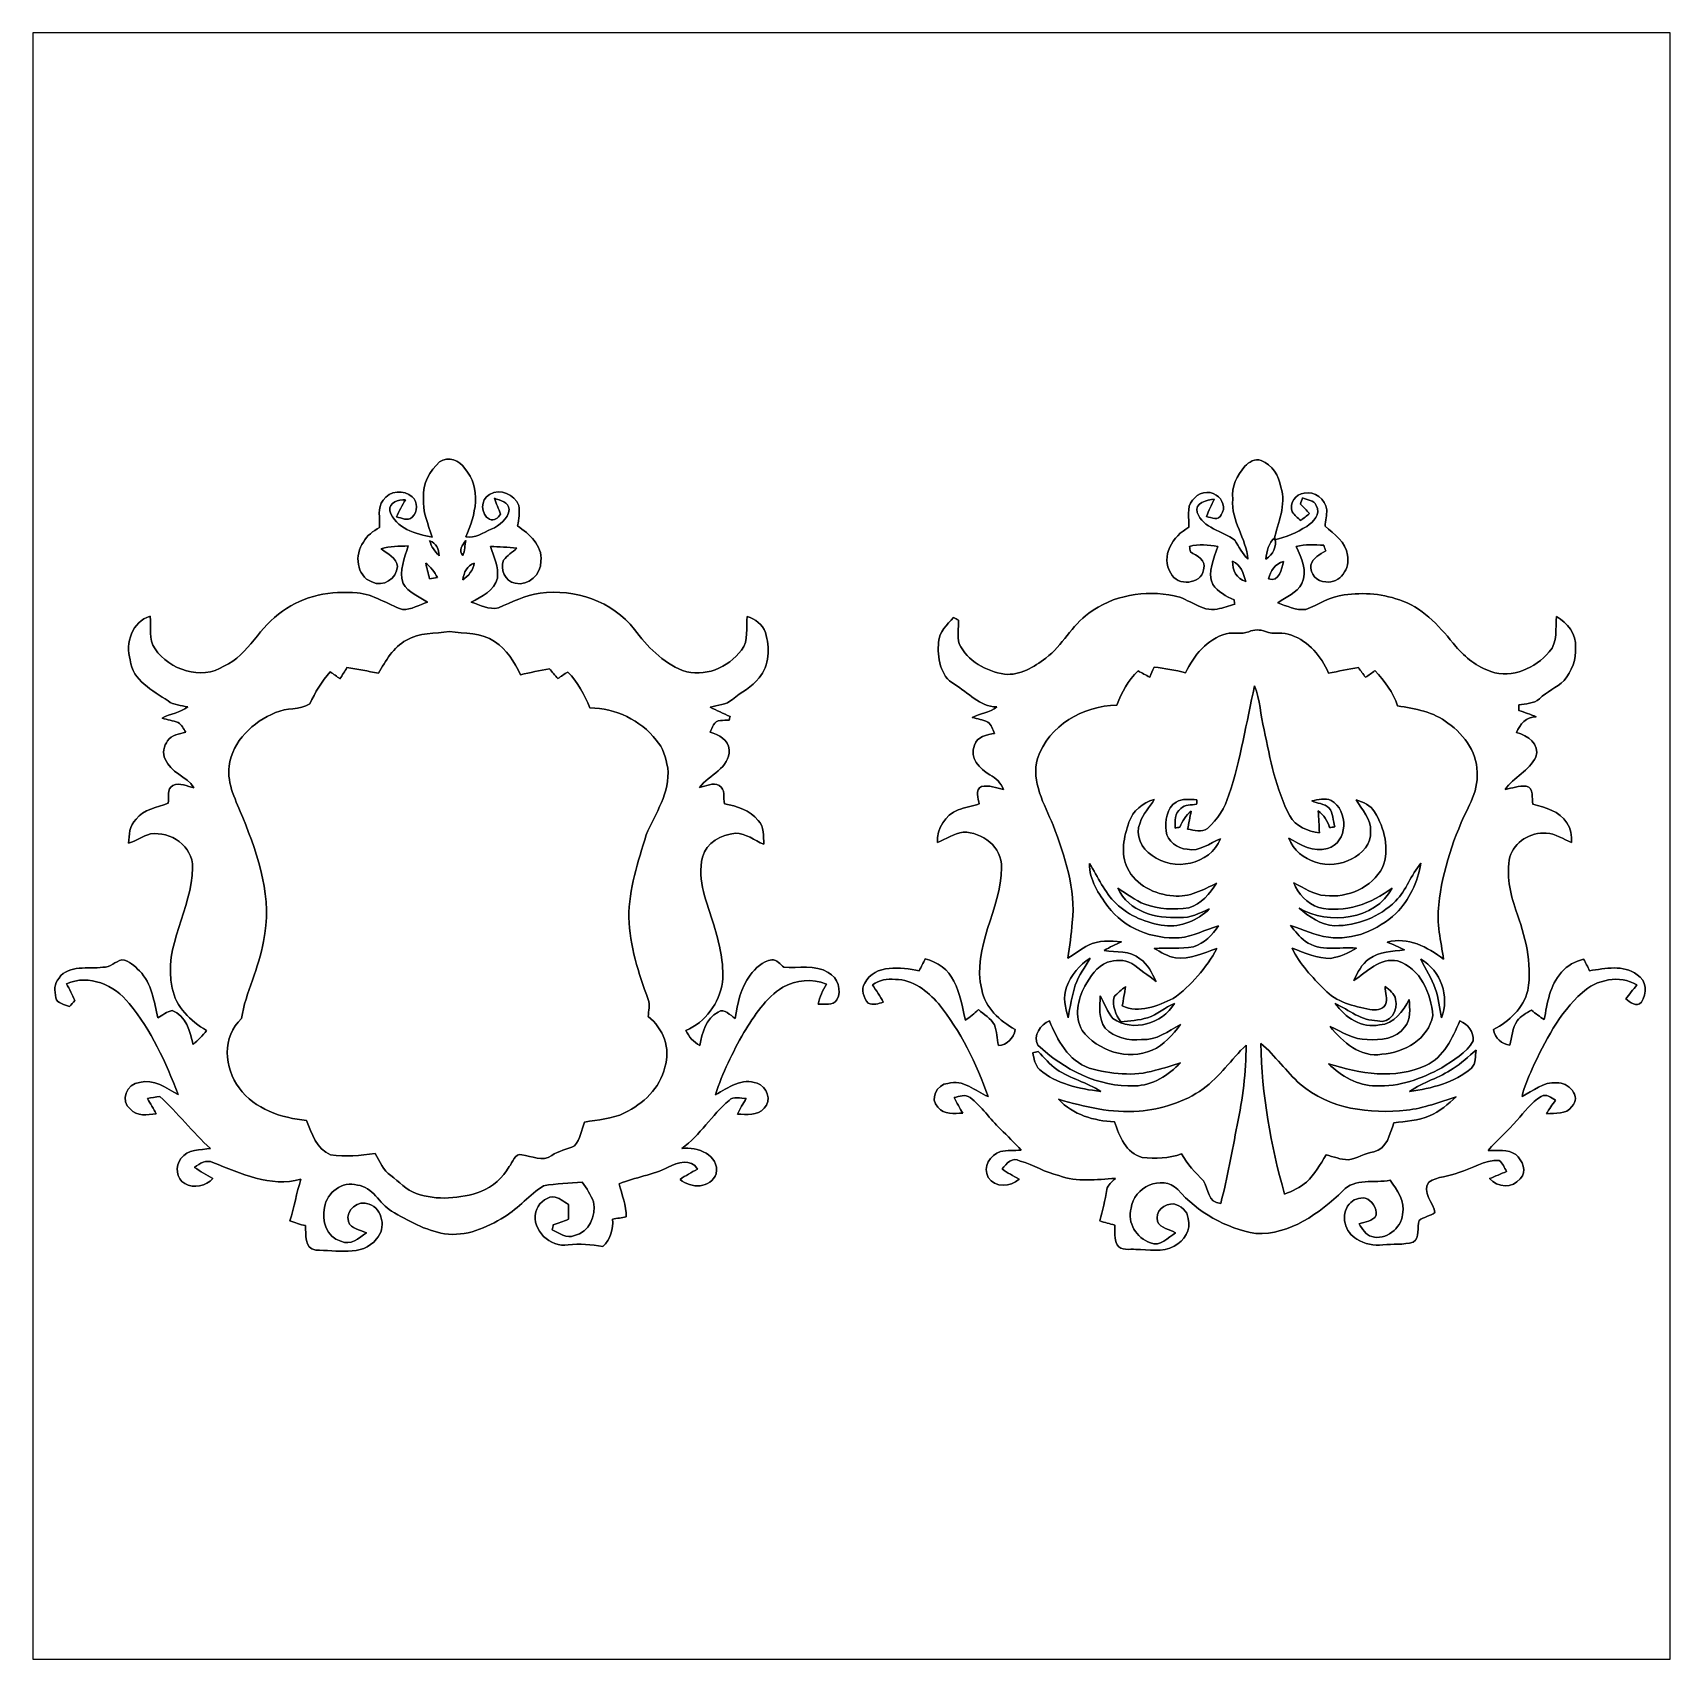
# Model space of a CAD drawing. Header units: centimetres. Extents: x -16.8 to 16.8, y -16.7 to 16.7.
import ezdxf

# ---------------------------------------------------------------- set-up
doc = ezdxf.new("R2010")
doc.units = ezdxf.units.CM
doc.header["$MEASUREMENT"] = 0
doc.layers.add('Layer 1', color=7, linetype='Continuous')

msp = doc.modelspace()

# ---------------------------------------------------------------- linework, layer by layer
at = {"layer": 'Layer 1', "color": 7}
for points, knots in [([(-16.77458, 16.66875), (-16.77458, 16.66875), (16.77458, 16.66875), (16.77458, 16.66875), (16.77458, 16.66875), (16.77458, 16.66875), (16.77458, -16.66875), (16.77458, -16.66875), (16.77458, -16.66875), (16.77458, -16.66875), (-16.77458, -16.66875), (-16.77458, -16.66875), (-16.77458, -16.66875), (-16.77458, -16.66875), (-16.77458, 16.66875), (-16.77458, 16.66875), (-16.77458, 16.66875), (-16.77458, 16.66875), (-16.77458, 16.66875), (-16.77458, 16.66875)], [0, 0, 0, 0, 0.16666667, 0.16666667, 0.16666667, 0.16666667, 0.33333333, 0.33333333, 0.33333333, 0.33333333, 0.5, 0.5, 0.5, 0.5, 0.66666667, 0.66666667, 0.66666667, 0.66666667, 1, 1, 1, 1]), ([(-8.43844, 7.87365), (-8.63953, 7.6902), (-8.79475, 7.42597), (-8.76723, 7.14375), (-8.76723, 7.14375), (-8.79687, 6.85624), (-8.67163, 6.59836), (-8.59014, 6.33307), (-8.59014, 6.33307), (-8.92669, 6.39233), (-9.34367, 6.50558), (-9.46079, 6.87176), (-9.46079, 6.87176), (-9.47702, 7.04391), (-9.27841, 7.10177), (-9.14083, 7.09754), (-9.14083, 7.09754), (-9.2015, 6.97971), (-9.271, 6.86647), (-9.32427, 6.74476), (-9.32427, 6.74476), (-9.22161, 6.72853), (-9.08614, 6.64492), (-9.00113, 6.74299), (-9.00113, 6.74299), (-8.88365, 6.84706), (-8.884, 7.05203), (-9.00148, 7.15574), (-9.00148, 7.15574), (-9.16305, 7.31837), (-9.46785, 7.27639), (-9.5945, 7.08836), (-9.5945, 7.08836), (-9.72608, 6.93314), (-9.65235, 6.71442), (-9.67034, 6.53062), (-9.67034, 6.53062), (-9.79593, 6.44878), (-9.93387, 6.36976), (-9.99913, 6.22582), (-9.99913, 6.22582), (-10.1854, 5.97464), (-10.1473, 5.53261), (-9.82663, 5.41302), (-9.82663, 5.41302), (-9.59908, 5.29555), (-9.31263, 5.48428), (-9.30275, 5.72946), (-9.30275, 5.72946), (-9.32004, 5.9115), (-9.50983, 5.98734), (-9.63295, 6.09036), (-9.63295, 6.09036), (-9.45762, 6.15597), (-9.26677, 6.13869), (-9.08332, 6.15068), (-9.08332, 6.15068), (-9.15952, 5.90409), (-9.26783, 5.64162), (-9.18845, 5.38198), (-9.18845, 5.38198), (-9.07803, 5.19501), (-8.86389, 5.10893), (-8.68539, 4.99921), (-8.68539, 4.99921), (-8.85508, 4.94524), (-9.02018, 4.83835), (-9.2015, 4.8454), (-9.2015, 4.8454), (-9.51089, 4.95371), (-9.78923, 5.16184), (-10.12649, 5.1876), (-10.12649, 5.1876), (-10.65565, 5.23769), (-11.22363, 5.13468), (-11.65684, 4.81154), (-11.65684, 4.81154), (-12.12744, 4.50956), (-12.3384, 3.92747), (-12.85804, 3.68512), (-12.85804, 3.68512), (-13.32336, 3.39266), (-13.97247, 3.6068), (-14.26916, 4.04036), (-14.26916, 4.04036), (-14.41062, 4.23792), (-14.34394, 4.48381), (-14.36899, 4.70853), (-14.36899, 4.70853), (-14.73376, 4.60199), (-14.88475, 4.15643), (-14.77786, 3.81317), (-14.77786, 3.81317), (-14.73623, 3.38596), (-14.31361, 3.18876), (-14.00175, 2.97286), (-14.00175, 2.97286), (-13.88498, 2.88608), (-13.7347, 2.88643), (-13.59994, 2.85009), (-13.59994, 2.85009), (-13.75481, 2.73085), (-13.9573, 2.71357), (-14.12593, 2.62043), (-14.12593, 2.62043), (-14.01621, 2.58763), (-13.90086, 2.5721), (-13.79396, 2.52942), (-13.79396, 2.52942), (-13.71812, 2.48814), (-13.68707, 2.40065), (-13.64156, 2.33186), (-13.64156, 2.33186), (-13.77174, 2.29553), (-13.92978, 2.28141), (-14.01163, 2.15865), (-14.01163, 2.15865), (-14.08042, 2.05176), (-14.13122, 1.8983), (-14.05925, 1.78047), (-14.05925, 1.78047), (-13.95483, 1.50178), (-13.62357, 1.43792), (-13.47117, 1.19521), (-13.47117, 1.19521), (-13.61264, 1.22132), (-13.76257, 1.30422), (-13.90544, 1.24143), (-13.90544, 1.24143), (-14.03315, 1.16452), (-13.97141, 0.9973), (-14.0021, 0.87701), (-14.0021, 0.87701), (-14.224, 0.78211), (-14.50516, 0.75706), (-14.65898, 0.54751), (-14.65898, 0.54751), (-14.79973, 0.42369), (-14.79691, 0.22401), (-14.80961, 0.05468), (-14.80961, 0.05468), (-14.65756, 0.11218), (-14.51822, 0.20038), (-14.36158, 0.24624), (-14.36158, 0.24624), (-13.95413, 0.30833), (-13.48952, -0.00212), (-13.50151, -0.44415), (-13.50151, -0.44415), (-13.50363, -1.29046), (-14.11464, -2.05034), (-13.91603, -2.91148), (-13.91603, -2.91148), (-13.84688, -3.30412), (-13.54173, -3.58846), (-13.21259, -3.78107), (-13.21259, -3.78107), (-13.29655, -3.88479), (-13.38721, -3.98392), (-13.49022, -4.06964), (-13.49022, -4.06964), (-13.54984, -3.80506), (-13.63204, -3.47274), (-13.9192, -3.37079), (-13.9192, -3.37079), (-14.02891, -3.39443), (-14.1164, -3.47063), (-14.21271, -3.52354), (-14.21271, -3.52354), (-14.28679, -3.18523), (-14.33759, -2.82011), (-14.58701, -2.55764), (-14.58701, -2.55764), (-14.68896, -2.46204), (-14.79938, -2.34633), (-14.94614, -2.33221), (-14.94614, -2.33221), (-15.08478, -2.36432), (-15.18532, -2.49273), (-15.33843, -2.48567), (-15.33843, -2.48567), (-15.63264, -2.53012), (-16.03304, -2.41723), (-16.23624, -2.70722), (-16.23624, -2.70722), (-16.34314, -2.81234), (-16.32797, -2.97533), (-16.30327, -3.10903), (-16.30327, -3.10903), (-16.28069, -3.23779), (-16.11313, -3.24238), (-16.02458, -3.29248), (-16.02458, -3.29248), (-15.98718, -3.25014), (-15.94944, -3.20816), (-15.91169, -3.16653), (-15.91169, -3.16653), (-15.96073, -3.048), (-16.02387, -2.93688), (-16.0842, -2.82399), (-16.0842, -2.82399), (-15.62488, -2.61902), (-15.09148, -2.8508), (-14.80009, -3.22827), (-14.80009, -3.22827), (-14.3443, -3.77437), (-14.05043, -4.43512), (-13.79467, -5.09305), (-13.79467, -5.09305), (-14.03668, -4.96888), (-14.29985, -4.76074), (-14.58807, -4.84858), (-14.58807, -4.84858), (-14.84066, -4.85775), (-14.99658, -5.2391), (-14.77504, -5.39221), (-14.77504, -5.39221), (-14.64063, -5.55378), (-14.4272, -5.50474), (-14.24587, -5.49204), (-14.24587, -5.49204), (-14.29985, -5.38268), (-14.36582, -5.27967), (-14.42579, -5.17384), (-14.42579, -5.17384), (-14.34077, -5.15902), (-14.2554, -5.14526), (-14.17003, -5.13221), (-14.17003, -5.13221), (-13.80455, -5.47088), (-13.50222, -5.86987), (-13.13004, -6.20148), (-13.13004, -6.20148), (-13.34029, -6.229), (-13.60488, -6.21242), (-13.73823, -6.4068), (-13.73823, -6.4068), (-13.86205, -6.55814), (-13.83242, -6.81884), (-13.65885, -6.92079), (-13.65885, -6.92079), (-13.47435, -7.02804), (-13.2267, -6.96595), (-13.08276, -6.81602), (-13.08276, -6.81602), (-13.20871, -6.74017), (-13.34206, -6.67738), (-13.45812, -6.58671), (-13.45812, -6.58671), (-13.35088, -6.50875), (-13.2207, -6.41985), (-13.08418, -6.48794), (-13.08418, -6.48794), (-12.51268, -6.70877), (-11.90907, -7.00123), (-11.28113, -6.83084), (-11.28113, -6.83084), (-11.36756, -7.11165), (-11.42012, -7.40128), (-11.50408, -7.68315), (-11.50408, -7.68315), (-11.40072, -7.72407), (-11.29489, -7.75794), (-11.18623, -7.78122), (-11.18623, -7.78122), (-11.17706, -7.96537), (-11.21375, -8.23877), (-10.97774, -8.2871), (-10.97774, -8.2871), (-10.56111, -8.27052), (-10.02947, -8.43209), (-9.72926, -8.0518), (-9.72926, -8.0518), (-9.53064, -7.83978), (-9.60402, -7.44114), (-9.88095, -7.33778), (-9.88095, -7.33778), (-10.1025, -7.24641), (-10.37202, -7.45737), (-10.30852, -7.6962), (-10.30852, -7.6962), (-10.25666, -7.85283), (-10.06581, -7.86201), (-9.9374, -7.92868), (-9.9374, -7.92868), (-10.09121, -8.03416), (-10.26089, -8.19891), (-10.46057, -8.09872), (-10.46057, -8.09872), (-10.76219, -8.02146), (-10.85744, -7.67786), (-10.795, -7.40622), (-10.795, -7.40622), (-10.7569, -7.10106), (-10.42529, -6.86153), (-10.12261, -6.94902), (-10.12261, -6.94902), (-9.80581, -6.98535), (-9.67564, -7.32861), (-9.42516, -7.48277), (-9.42516, -7.48277), (-9.08438, -7.67927), (-8.73231, -7.87964), (-8.33967, -7.94879), (-8.33967, -7.94879), (-7.90081, -8.00841), (-7.47395, -7.83061), (-7.11094, -7.59883), (-7.11094, -7.59883), (-6.81496, -7.42386), (-6.60083, -7.14093), (-6.30696, -6.96383), (-6.30696, -6.96383), (-6.04732, -6.9155), (-5.78026, -6.90915), (-5.51674, -6.88869), (-5.51674, -6.88869), (-5.42996, -7.01816), (-5.33682, -7.14763), (-5.28602, -7.2965), (-5.28602, -7.2965), (-5.22358, -7.57484), (-5.37916, -7.91986), (-5.67302, -7.98477), (-5.67302, -7.98477), (-5.83706, -8.05674), (-5.99052, -7.92515), (-6.1341, -7.86659), (-6.1341, -7.86659), (-6.12775, -7.84049), (-6.1154, -7.78863), (-6.10905, -7.76252), (-6.10905, -7.76252), (-6.00534, -7.7283), (-5.90197, -7.69267), (-5.80143, -7.64999), (-5.80143, -7.64999), (-5.80108, -7.54909), (-5.80037, -7.4482), (-5.79967, -7.34801), (-5.79967, -7.34801), (-5.89915, -7.28521), (-5.99652, -7.20019), (-6.11752, -7.1882), (-6.11752, -7.1882), (-6.28368, -7.20619), (-6.42514, -7.34201), (-6.46853, -7.50076), (-6.46853, -7.50076), (-6.5599, -7.87294), (-6.17008, -8.24018), (-5.80461, -8.17527), (-5.80461, -8.17527), (-5.56613, -8.14952), (-5.32765, -8.16963), (-5.09164, -8.20879), (-5.09164, -8.20879), (-4.93959, -8.06238), (-4.87856, -7.8546), (-4.89585, -7.64611), (-4.89585, -7.64611), (-4.80236, -7.63164), (-4.70817, -7.61753), (-4.61433, -7.60307), (-4.61433, -7.60307), (-4.61539, -7.36812), (-4.7057, -7.14693), (-4.75756, -6.92115), (-4.75756, -6.92115), (-4.42913, -6.7885), (-4.07106, -6.7437), (-3.75285, -6.58248), (-3.75285, -6.58248), (-3.56835, -6.48829), (-3.27731, -6.39127), (-3.15842, -6.62446), (-3.15842, -6.62446), (-3.27731, -6.69219), (-3.39901, -6.75569), (-3.51226, -6.8326), (-3.51226, -6.8326), (-3.296, -7.02839), (-2.87831, -7.02275), (-2.77319, -6.71618), (-2.77319, -6.71618), (-2.69875, -6.33236), (-3.16336, -6.15315), (-3.47451, -6.20148), (-3.47451, -6.20148), (-3.10127, -5.92314), (-2.86032, -5.51639), (-2.50931, -5.21652), (-2.50931, -5.21652), (-2.41618, -5.11387), (-2.27542, -5.17842), (-2.15653, -5.17807), (-2.15653, -5.17807), (-2.22109, -5.28144), (-2.28671, -5.38445), (-2.33856, -5.49522), (-2.33856, -5.49522), (-2.14842, -5.50369), (-1.92723, -5.53402), (-1.78753, -5.37386), (-1.78753, -5.37386), (-1.63054, -5.21547), (-1.72791, -4.92407), (-1.93428, -4.86375), (-1.93428, -4.86375), (-2.23626, -4.7438), (-2.53048, -4.95194), (-2.78306, -5.09834), (-2.78306, -5.09834), (-2.65183, -4.64855), (-2.43099, -4.23192), (-2.20804, -3.82235), (-2.20804, -3.82235), (-1.98649, -3.48051), (-1.76389, -3.11291), (-1.40653, -2.89631), (-1.40653, -2.89631), (-1.13383, -2.7372), (-0.80645, -2.71604), (-0.514, -2.82998), (-0.514, -2.82998), (-0.58208, -2.96157), (-0.65969, -3.09245), (-0.68404, -3.24132), (-0.68404, -3.24132), (-0.55668, -3.22509), (-0.37712, -3.28965), (-0.30233, -3.15419), (-0.30233, -3.15419), (-0.18979, -2.96263), (-0.28328, -2.69487), (-0.47554, -2.59186), (-0.47554, -2.59186), (-0.74965, -2.42358), (-1.0855, -2.51213), (-1.38889, -2.48673), (-1.38889, -2.48673), (-1.45874, -2.42217), (-1.52894, -2.33221), (-1.6323, -2.3301), (-1.6323, -2.3301), (-1.82245, -2.35726), (-1.96533, -2.50613), (-2.07892, -2.64866), (-2.07892, -2.64866), (-2.27577, -2.90266), (-2.33257, -3.22862), (-2.38125, -3.53801), (-2.38125, -3.53801), (-2.48638, -3.47204), (-2.59856, -3.31611), (-2.73403, -3.40289), (-2.73403, -3.40289), (-2.98591, -3.53095), (-3.05788, -3.83364), (-3.10868, -4.08587), (-3.10868, -4.08587), (-3.23603, -4.01814), (-3.33022, -3.90842), (-3.39549, -3.78213), (-3.39549, -3.78213), (-2.99261, -3.61738), (-2.70757, -3.21874), (-2.64195, -2.79329), (-2.64195, -2.79329), (-2.60914, -2.3936), (-2.70757, -1.99884), (-2.81905, -1.61819), (-2.81905, -1.61819), (-2.95663, -1.17087), (-3.17359, -0.70697), (-3.05188, -0.22931), (-3.05188, -0.22931), (-2.97427, 0.07585), (-2.66735, 0.2286), (-2.37843, 0.26247), (-2.37843, 0.26247), (-2.16076, 0.26106), (-1.99002, 0.11395), (-1.7974, 0.03422), (-1.7974, 0.03422), (-1.80411, 0.20073), (-1.78294, 0.39441), (-1.90994, 0.52388), (-1.90994, 0.52388), (-2.07821, 0.73695), (-2.34809, 0.81809), (-2.60421, 0.86148), (-2.60421, 0.86148), (-2.62784, 0.9906), (-2.57951, 1.16311), (-2.70898, 1.24284), (-2.70898, 1.24284), (-2.8388, 1.3141), (-2.98344, 1.22237), (-3.11538, 1.20121), (-3.11538, 1.20121), (-2.92029, 1.45627), (-2.48497, 1.59808), (-2.50896, 1.97203), (-2.50896, 1.97203), (-2.51531, 2.18405), (-2.72521, 2.27506), (-2.89666, 2.33292), (-2.89666, 2.33292), (-2.87479, 2.38301), (-2.85362, 2.43311), (-2.82751, 2.48109), (-2.82751, 2.48109), (-2.77566, 2.60597), (-2.61232, 2.56258), (-2.50543, 2.58233), (-2.50543, 2.58233), (-2.50084, 2.59962), (-2.49202, 2.63454), (-2.48744, 2.65218), (-2.48744, 2.65218), (-2.62396, 2.71533), (-2.76049, 2.77883), (-2.89525, 2.84409), (-2.89525, 2.84409), (-2.74108, 2.88854), (-2.56681, 2.89066), (-2.44122, 3.00426), (-2.44122, 3.00426), (-2.26519, 3.15842), (-2.03129, 3.24732), (-1.89512, 3.44523), (-1.89512, 3.44523), (-1.67711, 3.69782), (-1.6697, 4.06753), (-1.76107, 4.37268), (-1.76107, 4.37268), (-1.8161, 4.54484), (-1.97803, 4.64714), (-2.13924, 4.70676), (-2.13924, 4.70676), (-2.16711, 4.4764), (-2.09973, 4.21217), (-2.2539, 4.01567), (-2.2539, 4.01567), (-2.52624, 3.65972), (-3.01943, 3.43853), (-3.45969, 3.59869), (-3.45969, 3.59869), (-3.87526, 3.7592), (-4.18394, 4.09575), (-4.44923, 4.44041), (-4.44923, 4.44041), (-4.89867, 5.01791), (-5.66914, 5.2765), (-6.38175, 5.18231), (-6.38175, 5.18231), (-6.68232, 5.13468), (-6.95995, 5.00415), (-7.23371, 4.87892), (-7.23371, 4.87892), (-7.42879, 4.8387), (-7.61048, 4.94171), (-7.7918, 4.99745), (-7.7918, 4.99745), (-7.57767, 5.11316), (-7.32014, 5.23311), (-7.25523, 5.49099), (-7.25523, 5.49099), (-7.22806, 5.71641), (-7.32473, 5.92949), (-7.39916, 6.13622), (-7.39916, 6.13622), (-7.21783, 6.13551), (-7.03686, 6.12387), (-6.85659, 6.1027), (-6.85659, 6.1027), (-6.94619, 6.02121), (-7.05485, 5.95665), (-7.12752, 5.85788), (-7.12752, 5.85788), (-7.20513, 5.67372), (-7.09366, 5.42431), (-6.89187, 5.38445), (-6.89187, 5.38445), (-6.62164, 5.32306), (-6.35776, 5.57071), (-6.36305, 5.83741), (-6.36305, 5.83741), (-6.32848, 6.16938), (-6.60506, 6.3881), (-6.84036, 6.56237), (-6.84036, 6.56237), (-6.81673, 6.69925), (-6.79027, 6.84107), (-6.81602, 6.97936), (-6.81602, 6.97936), (-6.90986, 7.19984), (-7.19349, 7.34342), (-7.41504, 7.20302), (-7.41504, 7.20302), (-7.60589, 7.10177), (-7.60765, 6.79485), (-7.41327, 6.69678), (-7.41327, 6.69678), (-7.32437, 6.65057), (-7.23794, 6.72641), (-7.19384, 6.79873), (-7.19384, 6.79873), (-7.22489, 6.91162), (-7.28592, 7.01357), (-7.3152, 7.12752), (-7.3152, 7.12752), (-7.20055, 7.08201), (-7.02698, 7.04744), (-7.01252, 6.89786), (-7.01252, 6.89786), (-7.04074, 6.70384), (-7.20796, 6.56414), (-7.38011, 6.49252), (-7.38011, 6.49252), (-7.54768, 6.42161), (-7.71208, 6.29885), (-7.90258, 6.33624), (-7.90258, 6.33624), (-7.69867, 6.76981), (-7.57414, 7.34554), (-7.92445, 7.73853), (-7.92445, 7.73853), (-8.02922, 7.90751), (-8.25994, 7.99289), (-8.43844, 7.87365), (-8.43844, 7.87365), (-8.43844, 7.87365), (-8.43844, 7.87365), (-8.43844, 7.87365)], [0, 0, 0, 0, 0.00625, 0.00625, 0.00625, 0.00625, 0.0125, 0.0125, 0.0125, 0.0125, 0.01875, 0.01875, 0.01875, 0.01875, 0.025, 0.025, 0.025, 0.025, 0.03125, 0.03125, 0.03125, 0.03125, 0.0375, 0.0375, 0.0375, 0.0375, 0.04375, 0.04375, 0.04375, 0.04375, 0.05, 0.05, 0.05, 0.05, 0.05625, 0.05625, 0.05625, 0.05625, 0.0625, 0.0625, 0.0625, 0.0625, 0.06875, 0.06875, 0.06875, 0.06875, 0.075, 0.075, 0.075, 0.075, 0.08125, 0.08125, 0.08125, 0.08125, 0.0875, 0.0875, 0.0875, 0.0875, 0.09375, 0.09375, 0.09375, 0.09375, 0.1, 0.1, 0.1, 0.1, 0.10625, 0.10625, 0.10625, 0.10625, 0.1125, 0.1125, 0.1125, 0.1125, 0.11875, 0.11875, 0.11875, 0.11875, 0.125, 0.125, 0.125, 0.125, 0.13125, 0.13125, 0.13125, 0.13125, 0.1375, 0.1375, 0.1375, 0.1375, 0.14375, 0.14375, 0.14375, 0.14375, 0.15, 0.15, 0.15, 0.15, 0.15625, 0.15625, 0.15625, 0.15625, 0.1625, 0.1625, 0.1625, 0.1625, 0.16875, 0.16875, 0.16875, 0.16875, 0.175, 0.175, 0.175, 0.175, 0.18125, 0.18125, 0.18125, 0.18125, 0.1875, 0.1875, 0.1875, 0.1875, 0.19375, 0.19375, 0.19375, 0.19375, 0.2, 0.2, 0.2, 0.2, 0.20625, 0.20625, 0.20625, 0.20625, 0.2125, 0.2125, 0.2125, 0.2125, 0.21875, 0.21875, 0.21875, 0.21875, 0.225, 0.225, 0.225, 0.225, 0.23125, 0.23125, 0.23125, 0.23125, 0.2375, 0.2375, 0.2375, 0.2375, 0.24375, 0.24375, 0.24375, 0.24375, 0.25, 0.25, 0.25, 0.25, 0.25625, 0.25625, 0.25625, 0.25625, 0.2625, 0.2625, 0.2625, 0.2625, 0.26875, 0.26875, 0.26875, 0.26875, 0.275, 0.275, 0.275, 0.275, 0.28125, 0.28125, 0.28125, 0.28125, 0.2875, 0.2875, 0.2875, 0.2875, 0.29375, 0.29375, 0.29375, 0.29375, 0.3, 0.3, 0.3, 0.3, 0.30625, 0.30625, 0.30625, 0.30625, 0.3125, 0.3125, 0.3125, 0.3125, 0.31875, 0.31875, 0.31875, 0.31875, 0.325, 0.325, 0.325, 0.325, 0.33125, 0.33125, 0.33125, 0.33125, 0.3375, 0.3375, 0.3375, 0.3375, 0.34375, 0.34375, 0.34375, 0.34375, 0.35, 0.35, 0.35, 0.35, 0.35625, 0.35625, 0.35625, 0.35625, 0.3625, 0.3625, 0.3625, 0.3625, 0.36875, 0.36875, 0.36875, 0.36875, 0.375, 0.375, 0.375, 0.375, 0.38125, 0.38125, 0.38125, 0.38125, 0.3875, 0.3875, 0.3875, 0.3875, 0.39375, 0.39375, 0.39375, 0.39375, 0.4, 0.4, 0.4, 0.4, 0.40625, 0.40625, 0.40625, 0.40625, 0.4125, 0.4125, 0.4125, 0.4125, 0.41875, 0.41875, 0.41875, 0.41875, 0.425, 0.425, 0.425, 0.425, 0.43125, 0.43125, 0.43125, 0.43125, 0.4375, 0.4375, 0.4375, 0.4375, 0.44375, 0.44375, 0.44375, 0.44375, 0.45, 0.45, 0.45, 0.45, 0.45625, 0.45625, 0.45625, 0.45625, 0.4625, 0.4625, 0.4625, 0.4625, 0.46875, 0.46875, 0.46875, 0.46875, 0.475, 0.475, 0.475, 0.475, 0.48125, 0.48125, 0.48125, 0.48125, 0.4875, 0.4875, 0.4875, 0.4875, 0.49375, 0.49375, 0.49375, 0.49375, 0.5, 0.5, 0.5, 0.5, 0.50625, 0.50625, 0.50625, 0.50625, 0.5125, 0.5125, 0.5125, 0.5125, 0.51875, 0.51875, 0.51875, 0.51875, 0.525, 0.525, 0.525, 0.525, 0.53125, 0.53125, 0.53125, 0.53125, 0.5375, 0.5375, 0.5375, 0.5375, 0.54375, 0.54375, 0.54375, 0.54375, 0.55, 0.55, 0.55, 0.55, 0.55625, 0.55625, 0.55625, 0.55625, 0.5625, 0.5625, 0.5625, 0.5625, 0.56875, 0.56875, 0.56875, 0.56875, 0.575, 0.575, 0.575, 0.575, 0.58125, 0.58125, 0.58125, 0.58125, 0.5875, 0.5875, 0.5875, 0.5875, 0.59375, 0.59375, 0.59375, 0.59375, 0.6, 0.6, 0.6, 0.6, 0.60625, 0.60625, 0.60625, 0.60625, 0.6125, 0.6125, 0.6125, 0.6125, 0.61875, 0.61875, 0.61875, 0.61875, 0.625, 0.625, 0.625, 0.625, 0.63125, 0.63125, 0.63125, 0.63125, 0.6375, 0.6375, 0.6375, 0.6375, 0.64375, 0.64375, 0.64375, 0.64375, 0.65, 0.65, 0.65, 0.65, 0.65625, 0.65625, 0.65625, 0.65625, 0.6625, 0.6625, 0.6625, 0.6625, 0.66875, 0.66875, 0.66875, 0.66875, 0.675, 0.675, 0.675, 0.675, 0.68125, 0.68125, 0.68125, 0.68125, 0.6875, 0.6875, 0.6875, 0.6875, 0.69375, 0.69375, 0.69375, 0.69375, 0.7, 0.7, 0.7, 0.7, 0.70625, 0.70625, 0.70625, 0.70625, 0.7125, 0.7125, 0.7125, 0.7125, 0.71875, 0.71875, 0.71875, 0.71875, 0.725, 0.725, 0.725, 0.725, 0.73125, 0.73125, 0.73125, 0.73125, 0.7375, 0.7375, 0.7375, 0.7375, 0.74375, 0.74375, 0.74375, 0.74375, 0.75, 0.75, 0.75, 0.75, 0.75625, 0.75625, 0.75625, 0.75625, 0.7625, 0.7625, 0.7625, 0.7625, 0.76875, 0.76875, 0.76875, 0.76875, 0.775, 0.775, 0.775, 0.775, 0.78125, 0.78125, 0.78125, 0.78125, 0.7875, 0.7875, 0.7875, 0.7875, 0.79375, 0.79375, 0.79375, 0.79375, 0.8, 0.8, 0.8, 0.8, 0.80625, 0.80625, 0.80625, 0.80625, 0.8125, 0.8125, 0.8125, 0.8125, 0.81875, 0.81875, 0.81875, 0.81875, 0.825, 0.825, 0.825, 0.825, 0.83125, 0.83125, 0.83125, 0.83125, 0.8375, 0.8375, 0.8375, 0.8375, 0.84375, 0.84375, 0.84375, 0.84375, 0.85, 0.85, 0.85, 0.85, 0.85625, 0.85625, 0.85625, 0.85625, 0.8625, 0.8625, 0.8625, 0.8625, 0.86875, 0.86875, 0.86875, 0.86875, 0.875, 0.875, 0.875, 0.875, 0.88125, 0.88125, 0.88125, 0.88125, 0.8875, 0.8875, 0.8875, 0.8875, 0.89375, 0.89375, 0.89375, 0.89375, 0.9, 0.9, 0.9, 0.9, 0.90625, 0.90625, 0.90625, 0.90625, 0.9125, 0.9125, 0.9125, 0.9125, 0.91875, 0.91875, 0.91875, 0.91875, 0.925, 0.925, 0.925, 0.925, 0.93125, 0.93125, 0.93125, 0.93125, 0.9375, 0.9375, 0.9375, 0.9375, 0.94375, 0.94375, 0.94375, 0.94375, 0.95, 0.95, 0.95, 0.95, 0.95625, 0.95625, 0.95625, 0.95625, 0.9625, 0.9625, 0.9625, 0.9625, 0.96875, 0.96875, 0.96875, 0.96875, 0.975, 0.975, 0.975, 0.975, 0.98125, 0.98125, 0.98125, 0.98125, 0.9875, 0.9875, 0.9875, 0.9875, 1, 1, 1, 1]), ([(8.05639, 7.78334), (7.90681, 7.59284), (7.77169, 7.36177), (7.81121, 7.10812), (7.81121, 7.10812), (7.76852, 6.66291), (8.09166, 6.30626), (8.12271, 5.87587), (8.12271, 5.87587), (8.00982, 5.99087), (7.93679, 6.13586), (7.85283, 6.27098), (7.85283, 6.27098), (7.60624, 6.46359), (7.19526, 6.50804), (7.08272, 6.83754), (7.08272, 6.83754), (7.01357, 7.03121), (7.2958, 7.10353), (7.43232, 7.10636), (7.43232, 7.10636), (7.38399, 6.98641), (7.31026, 6.8774), (7.27639, 6.75181), (7.27639, 6.75181), (7.37447, 6.72853), (7.52722, 6.66291), (7.57132, 6.78956), (7.57132, 6.78956), (7.67433, 6.92044), (7.6073, 7.11306), (7.47219, 7.19138), (7.47219, 7.19138), (7.31873, 7.30426), (7.09154, 7.23477), (6.98606, 7.08836), (6.98606, 7.08836), (6.85482, 6.93385), (6.9275, 6.71548), (6.90845, 6.53203), (6.90845, 6.53203), (6.58989, 6.35988), (6.3179, 5.93302), (6.54403, 5.58976), (6.54403, 5.58976), (6.66997, 5.3146), (7.16562, 5.36011), (7.21501, 5.66138), (7.21501, 5.66138), (7.28063, 5.86599), (7.07461, 5.94642), (6.94267, 6.02862), (6.94267, 6.02862), (6.93808, 6.05614), (6.92926, 6.11152), (6.92503, 6.13904), (6.92503, 6.13904), (7.11482, 6.19337), (7.31308, 6.17185), (7.50499, 6.13904), (7.50499, 6.13904), (7.42915, 5.88786), (7.28027, 5.61834), (7.40516, 5.35799), (7.40516, 5.35799), (7.50746, 5.20771), (7.6775, 5.12022), (7.83766, 5.04261), (7.83766, 5.04261), (7.84154, 5.02038), (7.84966, 4.97558), (7.85354, 4.95335), (7.85354, 4.95335), (7.73359, 4.92054), (7.61612, 4.88103), (7.49406, 4.8574), (7.49406, 4.8574), (7.16986, 4.78931), (6.91691, 5.07506), (6.61176, 5.12868), (6.61176, 5.12868), (6.0138, 5.25462), (5.35305, 5.13997), (4.86022, 4.76956), (4.86022, 4.76956), (4.51379, 4.51661), (4.32294, 4.1081), (3.97863, 3.85233), (3.97863, 3.85233), (3.74015, 3.66607), (3.45052, 3.48791), (3.13373, 3.52213), (3.13373, 3.52213), (2.75872, 3.58422), (2.37314, 3.78707), (2.20557, 4.14408), (2.20557, 4.14408), (2.16994, 4.30318), (2.19287, 4.46899), (2.19181, 4.63056), (2.19181, 4.63056), (2.15865, 4.64785), (2.12549, 4.66478), (2.09268, 4.68171), (2.09268, 4.68171), (1.95686, 4.53919), (1.79776, 4.3882), (1.78329, 4.17971), (1.78329, 4.17971), (1.75648, 3.87315), (1.81187, 3.48051), (2.10891, 3.31399), (2.10891, 3.31399), (2.39254, 3.14537), (2.62043, 2.86032), (2.97674, 2.85009), (2.97674, 2.85009), (2.82963, 2.73403), (2.63772, 2.71251), (2.4705, 2.63701), (2.4705, 2.63701), (2.57704, 2.60526), (2.68993, 2.58798), (2.79153, 2.53929), (2.79153, 2.53929), (2.86773, 2.48567), (2.89313, 2.38901), (2.93264, 2.30893), (2.93264, 2.30893), (2.77918, 2.27612), (2.56893, 2.24508), (2.51883, 2.06551), (2.51883, 2.06551), (2.407, 1.80763), (2.62714, 1.5748), (2.83633, 1.45803), (2.83633, 1.45803), (2.96369, 1.39453), (3.05647, 1.28658), (3.11644, 1.15958), (3.11644, 1.15958), (2.96792, 1.18674), (2.81234, 1.25695), (2.66136, 1.2192), (2.66136, 1.2192), (2.52412, 1.15147), (2.60174, 0.97578), (2.61479, 0.86113), (2.61479, 0.86113), (2.47015, 0.82127), (2.32375, 0.78669), (2.18228, 0.73907), (2.18228, 0.73907), (1.91629, 0.63959), (1.75048, 0.35172), (1.76071, 0.07232), (1.76071, 0.07232), (1.93499, 0.14534), (2.09797, 0.24765), (2.286, 0.28469), (2.286, 0.28469), (2.67758, 0.28998), (3.08892, -0.0254), (3.07199, -0.44379), (3.07199, -0.44379), (3.0734, -1.29963), (2.45181, -2.07504), (2.67018, -2.94428), (2.67018, -2.94428), (2.73438, -3.31787), (3.0413, -3.58105), (3.35209, -3.76202), (3.35209, -3.76202), (3.32176, -3.94229), (3.19229, -4.0767), (3.00849, -4.0894), (3.00849, -4.0894), (2.98132, -3.94794), (2.98027, -3.79871), (2.92947, -3.6636), (2.92947, -3.6636), (2.85432, -3.52989), (2.71216, -3.45334), (2.60103, -3.35421), (2.60103, -3.35421), (2.51389, -3.42865), (2.42782, -3.5052), (2.33362, -3.57082), (2.33362, -3.57082), (2.27118, -3.29988), (2.22779, -3.01837), (2.09903, -2.76931), (2.09903, -2.76931), (1.98755, -2.53683), (1.7593, -2.37561), (1.51165, -2.31563), (1.51165, -2.31563), (1.46932, -2.39536), (1.42769, -2.47579), (1.38677, -2.55658), (1.38677, -2.55658), (1.01459, -2.48814), (0.48507, -2.41159), (0.27023, -2.81023), (0.27023, -2.81023), (0.18239, -2.94499), (0.25224, -3.10868), (0.34219, -3.22333), (0.34219, -3.22333), (0.44168, -3.27519), (0.55174, -3.22404), (0.65193, -3.20181), (0.65193, -3.20181), (0.58632, -3.07728), (0.50729, -2.96016), (0.42933, -2.84409), (0.42933, -2.84409), (0.57009, -2.76049), (0.7306, -2.70193), (0.89853, -2.7365), (0.89853, -2.7365), (1.25554, -2.73226), (1.55928, -2.97145), (1.77906, -3.23109), (1.77906, -3.23109), (2.24049, -3.7906), (2.55588, -4.45664), (2.79823, -5.13609), (2.79823, -5.13609), (2.53118, -5.02003), (2.286, -4.77414), (1.97203, -4.86445), (1.97203, -4.86445), (1.75119, -4.88562), (1.59209, -5.19042), (1.772, -5.35481), (1.772, -5.35481), (1.8923, -5.50933), (2.10961, -5.47793), (2.27894, -5.47723), (2.27894, -5.47723), (2.22003, -5.37034), (2.15618, -5.26591), (2.10502, -5.15514), (2.10502, -5.15514), (2.20945, -5.13256), (2.33151, -5.08141), (2.42817, -5.15479), (2.42817, -5.15479), (2.66876, -5.33647), (2.83563, -5.5947), (3.05012, -5.80461), (3.05012, -5.80461), (3.19476, -5.94466), (3.34257, -6.08189), (3.47698, -6.23288), (3.47698, -6.23288), (3.33516, -6.2424), (3.18982, -6.23499), (3.05047, -6.26498), (3.05047, -6.26498), (2.84409, -6.33342), (2.68041, -6.58001), (2.80211, -6.79309), (2.80211, -6.79309), (2.93511, -7.00581), (3.26425, -6.99735), (3.43182, -6.8266), (3.43182, -6.8266), (3.31399, -6.76134), (3.1944, -6.69925), (3.08539, -6.61987), (3.08539, -6.61987), (3.17994, -6.51404), (3.28507, -6.35776), (3.45793, -6.46042), (3.45793, -6.46042), (3.73239, -6.52815), (3.97157, -6.69819), (4.25097, -6.75534), (4.25097, -6.75534), (4.62315, -6.89222), (5.02003, -6.83648), (5.40597, -6.81179), (5.40597, -6.81179), (5.33859, -6.87987), (5.24651, -6.9409), (5.2324, -7.04356), (5.2324, -7.04356), (5.20206, -7.26052), (5.13786, -7.47007), (5.08741, -7.68315), (5.08741, -7.68315), (5.1883, -7.71701), (5.28884, -7.74206), (5.39291, -7.77169), (5.39291, -7.77169), (5.40561, -7.90575), (5.37422, -8.05462), (5.44124, -8.17668), (5.44124, -8.17668), (5.52062, -8.30651), (5.70195, -8.25253), (5.8226, -8.27017), (5.8226, -8.27017), (6.08471, -8.26241), (6.37293, -8.34355), (6.61282, -8.19891), (6.61282, -8.19891), (6.8132, -8.09907), (6.96313, -7.86483), (6.89539, -7.63658), (6.89539, -7.63658), (6.89116, -7.47889), (6.74299, -7.37164), (6.60435, -7.33425), (6.60435, -7.33425), (6.41703, -7.32261), (6.20818, -7.48841), (6.27027, -7.69655), (6.27027, -7.69655), (6.33412, -7.8419), (6.51545, -7.85707), (6.64104, -7.92762), (6.64104, -7.92762), (6.48441, -8.02181), (6.32354, -8.22396), (6.12316, -8.13259), (6.12316, -8.13259), (5.84235, -8.03945), (5.63845, -7.71878), (5.73158, -7.42562), (5.73158, -7.42562), (5.77321, -6.99699), (6.35847, -6.71901), (6.68337, -7.03897), (6.68337, -7.03897), (7.09119, -7.51099), (7.67009, -7.83555), (8.28393, -7.94385), (8.28393, -7.94385), (8.98349, -7.96925), (9.58497, -7.53181), (10.06651, -7.0672), (10.06651, -7.0672), (10.31134, -6.8005), (10.71351, -6.91586), (11.03383, -6.8513), (11.03383, -6.8513), (11.18094, -7.05203), (11.3471, -7.28662), (11.29101, -7.55156), (11.29101, -7.55156), (11.26384, -7.84049), (10.94458, -8.08884), (10.65812, -8.00559), (10.65812, -8.00559), (10.53324, -7.96749), (10.47044, -7.84366), (10.39777, -7.74629), (10.39777, -7.74629), (10.51913, -7.69902), (10.68634, -7.70114), (10.74737, -7.56673), (10.74737, -7.56673), (10.76995, -7.41257), (10.66553, -7.26687), (10.52618, -7.21713), (10.52618, -7.21713), (10.40483, -7.20302), (10.27218, -7.24147), (10.19598, -7.33919), (10.19598, -7.33919), (10.00972, -7.55615), (10.10744, -7.92974), (10.35614, -8.05709), (10.35614, -8.05709), (10.51348, -8.15552), (10.70222, -8.20067), (10.88707, -8.17704), (10.88707, -8.17704), (11.09274, -8.15305), (11.30794, -8.17951), (11.50796, -8.11953), (11.50796, -8.11953), (11.65472, -8.02111), (11.58064, -7.8172), (11.62861, -7.67327), (11.62861, -7.67327), (11.73127, -7.61012), (11.84945, -7.5759), (11.95387, -7.51452), (11.95387, -7.51452), (11.92883, -7.3219), (11.67412, -7.08413), (11.82687, -6.88904), (11.82687, -6.88904), (12.00679, -6.76663), (12.24633, -6.78004), (12.44388, -6.69149), (12.44388, -6.69149), (12.72011, -6.61388), (12.97199, -6.43008), (13.26974, -6.44454), (13.26974, -6.44454), (13.33888, -6.50557), (13.37839, -6.59059), (13.42037, -6.67103), (13.42037, -6.67103), (13.30537, -6.72112), (13.1886, -6.76734), (13.07359, -6.81778), (13.07359, -6.81778), (13.23411, -6.99347), (13.54878, -7.02698), (13.69766, -6.81849), (13.69766, -6.81849), (13.85429, -6.67279), (13.74669, -6.4389), (13.60876, -6.32354), (13.60876, -6.32354), (13.44612, -6.20289), (13.2334, -6.24805), (13.04502, -6.23993), (13.04502, -6.23993), (13.2267, -6.02156), (13.45106, -5.84341), (13.63204, -5.62398), (13.63204, -5.62398), (13.78973, -5.45359), (13.9259, -5.25286), (14.13087, -5.13433), (14.13087, -5.13433), (14.23141, -5.06483), (14.33477, -5.16572), (14.42508, -5.20771), (14.42508, -5.20771), (14.35841, -5.29837), (14.2942, -5.3908), (14.24164, -5.49028), (14.24164, -5.49028), (14.41979, -5.46911), (14.64275, -5.51392), (14.75599, -5.33717), (14.75599, -5.33717), (14.96977, -5.13362), (14.68085, -4.83482), (14.44801, -4.8514), (14.44801, -4.8514), (14.17391, -4.82988), (13.96894, -5.02391), (13.73822, -5.13362), (13.73822, -5.13362), (13.78162, -4.93607), (13.86664, -4.75121), (13.94742, -4.56671), (13.94742, -4.56671), (14.20566, -4.00226), (14.49776, -3.42688), (14.9673, -3.00743), (14.9673, -3.00743), (15.26152, -2.7372), (15.73847, -2.63172), (16.09055, -2.84798), (16.09055, -2.84798), (16.01329, -2.94322), (15.93674, -3.03883), (15.86124, -3.13549), (15.86124, -3.13549), (15.95367, -3.20075), (16.08067, -3.3207), (16.18297, -3.20111), (16.18297, -3.20111), (16.29763, -3.0353), (16.29657, -2.74144), (16.09407, -2.63948), (16.09407, -2.63948), (15.8175, -2.42323), (15.44108, -2.51178), (15.12323, -2.55588), (15.12323, -2.55588), (15.08231, -2.47579), (15.04033, -2.39642), (14.9987, -2.3174), (14.9987, -2.3174), (14.82654, -2.36537), (14.66144, -2.44793), (14.54714, -2.58833), (14.54714, -2.58833), (14.3062, -2.85433), (14.25399, -3.2198), (14.19437, -3.55847), (14.19437, -3.55847), (14.10123, -3.50203), (14.01586, -3.43394), (13.93155, -3.3655), (13.93155, -3.3655), (13.82501, -3.42477), (13.70894, -3.48086), (13.6398, -3.58563), (13.6398, -3.58563), (13.53785, -3.73168), (13.52621, -3.91689), (13.49093, -4.08552), (13.49093, -4.08552), (13.31595, -4.06083), (13.18472, -3.93912), (13.15367, -3.76132), (13.15367, -3.76132), (13.48211, -3.59622), (13.75974, -3.3214), (13.85887, -2.95839), (13.85887, -2.95839), (13.95342, -2.39642), (13.79608, -1.83797), (13.61264, -1.31233), (13.61264, -1.31233), (13.48775, -0.96696), (13.41579, -0.58949), (13.48811, -0.22472), (13.48811, -0.22472), (13.57701, 0.08467), (13.91744, 0.29069), (14.23317, 0.26106), (14.23317, 0.26106), (14.42685, 0.26035), (14.58172, 0.13935), (14.75246, 0.06844), (14.75246, 0.06844), (14.75317, 0.20884), (14.74152, 0.35772), (14.65686, 0.47554), (14.65686, 0.47554), (14.50587, 0.71438), (14.21553, 0.78987), (13.95977, 0.85866), (13.95977, 0.85866), (13.93402, 0.97402), (13.98446, 1.18851), (13.8243, 1.22661), (13.8243, 1.22661), (13.67684, 1.23508), (13.53502, 1.18639), (13.39144, 1.16064), (13.39144, 1.16064), (13.5696, 1.41005), (13.88357, 1.54199), (14.0208, 1.81998), (14.0208, 1.81998), (14.11111, 2.09797), (13.85182, 2.26519), (13.62569, 2.3241), (13.62569, 2.3241), (13.69836, 2.49379), (13.81831, 2.6483), (14.02821, 2.65007), (14.02821, 2.65007), (13.91109, 2.69593), (13.7922, 2.73614), (13.67367, 2.77742), (13.67367, 2.77742), (13.67261, 2.81622), (13.67155, 2.85433), (13.6712, 2.89243), (13.6712, 2.89243), (13.81372, 2.92382), (13.98058, 2.90795), (14.09241, 3.01766), (14.09241, 3.01766), (14.24869, 3.16018), (14.4466, 3.24803), (14.60041, 3.39196), (14.60041, 3.39196), (14.75352, 3.5814), (14.85829, 3.82517), (14.83113, 4.07353), (14.83113, 4.07353), (14.85971, 4.34693), (14.66215, 4.57235), (14.44449, 4.70641), (14.44449, 4.70641), (14.41591, 4.45982), (14.478, 4.18112), (14.29526, 3.97863), (14.29526, 3.97863), (14.01304, 3.64455), (13.53538, 3.42724), (13.10146, 3.57505), (13.10146, 3.57505), (12.81924, 3.67312), (12.57265, 3.86186), (12.3825, 4.09046), (12.3825, 4.09046), (12.0777, 4.45629), (11.75844, 4.85034), (11.2963, 5.01756), (11.2963, 5.01756), (10.916, 5.17066), (10.4962, 5.20277), (10.09262, 5.14632), (10.09262, 5.14632), (9.80899, 5.11493), (9.57051, 4.947), (9.30945, 4.84928), (9.30945, 4.84928), (9.10625, 4.82141), (8.91963, 4.92054), (8.73478, 4.9851), (8.73478, 4.9851), (8.90094, 5.11175), (9.12954, 5.17948), (9.22514, 5.37986), (9.22514, 5.37986), (9.34544, 5.63386), (9.22126, 5.90515), (9.11119, 6.13728), (9.11119, 6.13728), (9.29569, 6.18984), (9.48831, 6.17926), (9.6774, 6.16267), (9.6774, 6.16267), (9.68975, 6.12563), (9.7028, 6.08824), (9.71585, 6.05084), (9.71585, 6.05084), (9.60261, 5.96935), (9.44139, 5.91044), (9.41211, 5.75698), (9.41211, 5.75698), (9.38495, 5.58377), (9.54158, 5.40667), (9.71762, 5.41302), (9.71762, 5.41302), (10.0076, 5.36822), (10.22738, 5.70195), (10.15965, 5.96406), (10.15965, 5.96406), (10.12896, 6.22829), (9.88907, 6.3941), (9.70492, 6.55602), (9.70492, 6.55602), (9.70421, 6.66891), (9.74337, 6.77862), (9.73667, 6.89187), (9.73667, 6.89187), (9.70739, 7.106), (9.4929, 7.27922), (9.27417, 7.23336), (9.27417, 7.23336), (9.09673, 7.21819), (8.96232, 7.01887), (9.02899, 6.84636), (9.02899, 6.84636), (9.07627, 6.77862), (9.14224, 6.72712), (9.20397, 6.67279), (9.20397, 6.67279), (9.2643, 6.71971), (9.32462, 6.76628), (9.38495, 6.8132), (9.38495, 6.8132), (9.32462, 6.88022), (9.25971, 6.94267), (9.19656, 7.00652), (9.19656, 7.00652), (9.21138, 7.05062), (9.2262, 7.09471), (9.24172, 7.13846), (9.24172, 7.13846), (9.32109, 7.08554), (9.48443, 7.09366), (9.52112, 6.97971), (9.52112, 6.97971), (9.62554, 6.80226), (9.45974, 6.6421), (9.3278, 6.55038), (9.3278, 6.55038), (9.12001, 6.42902), (8.90058, 6.32107), (8.66246, 6.27556), (8.66246, 6.27556), (8.72949, 6.63152), (8.91681, 6.98394), (8.79757, 7.35436), (8.79757, 7.35436), (8.75736, 7.58719), (8.61801, 7.80979), (8.39258, 7.90152), (8.39258, 7.90152), (8.26876, 7.95091), (8.14282, 7.86589), (8.05639, 7.78334)], [0, 0, 0, 0, 0.00574713, 0.00574713, 0.00574713, 0.00574713, 0.01149425, 0.01149425, 0.01149425, 0.01149425, 0.01724138, 0.01724138, 0.01724138, 0.01724138, 0.02298851, 0.02298851, 0.02298851, 0.02298851, 0.02873563, 0.02873563, 0.02873563, 0.02873563, 0.03448276, 0.03448276, 0.03448276, 0.03448276, 0.04022989, 0.04022989, 0.04022989, 0.04022989, 0.04597701, 0.04597701, 0.04597701, 0.04597701, 0.05172414, 0.05172414, 0.05172414, 0.05172414, 0.05747126, 0.05747126, 0.05747126, 0.05747126, 0.06321839, 0.06321839, 0.06321839, 0.06321839, 0.06896552, 0.06896552, 0.06896552, 0.06896552, 0.07471264, 0.07471264, 0.07471264, 0.07471264, 0.08045977, 0.08045977, 0.08045977, 0.08045977, 0.0862069, 0.0862069, 0.0862069, 0.0862069, 0.09195402, 0.09195402, 0.09195402, 0.09195402, 0.09770115, 0.09770115, 0.09770115, 0.09770115, 0.10344828, 0.10344828, 0.10344828, 0.10344828, 0.1091954, 0.1091954, 0.1091954, 0.1091954, 0.11494253, 0.11494253, 0.11494253, 0.11494253, 0.12068966, 0.12068966, 0.12068966, 0.12068966, 0.12643678, 0.12643678, 0.12643678, 0.12643678, 0.13218391, 0.13218391, 0.13218391, 0.13218391, 0.13793103, 0.13793103, 0.13793103, 0.13793103, 0.14367816, 0.14367816, 0.14367816, 0.14367816, 0.14942529, 0.14942529, 0.14942529, 0.14942529, 0.15517241, 0.15517241, 0.15517241, 0.15517241, 0.16091954, 0.16091954, 0.16091954, 0.16091954, 0.16666667, 0.16666667, 0.16666667, 0.16666667, 0.17241379, 0.17241379, 0.17241379, 0.17241379, 0.17816092, 0.17816092, 0.17816092, 0.17816092, 0.18390805, 0.18390805, 0.18390805, 0.18390805, 0.18965517, 0.18965517, 0.18965517, 0.18965517, 0.1954023, 0.1954023, 0.1954023, 0.1954023, 0.20114943, 0.20114943, 0.20114943, 0.20114943, 0.20689655, 0.20689655, 0.20689655, 0.20689655, 0.21264368, 0.21264368, 0.21264368, 0.21264368, 0.2183908, 0.2183908, 0.2183908, 0.2183908, 0.22413793, 0.22413793, 0.22413793, 0.22413793, 0.22988506, 0.22988506, 0.22988506, 0.22988506, 0.23563218, 0.23563218, 0.23563218, 0.23563218, 0.24137931, 0.24137931, 0.24137931, 0.24137931, 0.24712644, 0.24712644, 0.24712644, 0.24712644, 0.25287356, 0.25287356, 0.25287356, 0.25287356, 0.25862069, 0.25862069, 0.25862069, 0.25862069, 0.26436782, 0.26436782, 0.26436782, 0.26436782, 0.27011494, 0.27011494, 0.27011494, 0.27011494, 0.27586207, 0.27586207, 0.27586207, 0.27586207, 0.2816092, 0.2816092, 0.2816092, 0.2816092, 0.28735632, 0.28735632, 0.28735632, 0.28735632, 0.29310345, 0.29310345, 0.29310345, 0.29310345, 0.29885057, 0.29885057, 0.29885057, 0.29885057, 0.3045977, 0.3045977, 0.3045977, 0.3045977, 0.31034483, 0.31034483, 0.31034483, 0.31034483, 0.31609195, 0.31609195, 0.31609195, 0.31609195, 0.32183908, 0.32183908, 0.32183908, 0.32183908, 0.32758621, 0.32758621, 0.32758621, 0.32758621, 0.33333333, 0.33333333, 0.33333333, 0.33333333, 0.33908046, 0.33908046, 0.33908046, 0.33908046, 0.34482759, 0.34482759, 0.34482759, 0.34482759, 0.35057471, 0.35057471, 0.35057471, 0.35057471, 0.35632184, 0.35632184, 0.35632184, 0.35632184, 0.36206897, 0.36206897, 0.36206897, 0.36206897, 0.36781609, 0.36781609, 0.36781609, 0.36781609, 0.37356322, 0.37356322, 0.37356322, 0.37356322, 0.37931034, 0.37931034, 0.37931034, 0.37931034, 0.38505747, 0.38505747, 0.38505747, 0.38505747, 0.3908046, 0.3908046, 0.3908046, 0.3908046, 0.39655172, 0.39655172, 0.39655172, 0.39655172, 0.40229885, 0.40229885, 0.40229885, 0.40229885, 0.40804598, 0.40804598, 0.40804598, 0.40804598, 0.4137931, 0.4137931, 0.4137931, 0.4137931, 0.41954023, 0.41954023, 0.41954023, 0.41954023, 0.42528736, 0.42528736, 0.42528736, 0.42528736, 0.43103448, 0.43103448, 0.43103448, 0.43103448, 0.43678161, 0.43678161, 0.43678161, 0.43678161, 0.44252874, 0.44252874, 0.44252874, 0.44252874, 0.44827586, 0.44827586, 0.44827586, 0.44827586, 0.45402299, 0.45402299, 0.45402299, 0.45402299, 0.45977011, 0.45977011, 0.45977011, 0.45977011, 0.46551724, 0.46551724, 0.46551724, 0.46551724, 0.47126437, 0.47126437, 0.47126437, 0.47126437, 0.47701149, 0.47701149, 0.47701149, 0.47701149, 0.48275862, 0.48275862, 0.48275862, 0.48275862, 0.48850575, 0.48850575, 0.48850575, 0.48850575, 0.49425287, 0.49425287, 0.49425287, 0.49425287, 0.5, 0.5, 0.5, 0.5, 0.50574713, 0.50574713, 0.50574713, 0.50574713, 0.51149425, 0.51149425, 0.51149425, 0.51149425, 0.51724138, 0.51724138, 0.51724138, 0.51724138, 0.52298851, 0.52298851, 0.52298851, 0.52298851, 0.52873563, 0.52873563, 0.52873563, 0.52873563, 0.53448276, 0.53448276, 0.53448276, 0.53448276, 0.54022989, 0.54022989, 0.54022989, 0.54022989, 0.54597701, 0.54597701, 0.54597701, 0.54597701, 0.55172414, 0.55172414, 0.55172414, 0.55172414, 0.55747126, 0.55747126, 0.55747126, 0.55747126, 0.56321839, 0.56321839, 0.56321839, 0.56321839, 0.56896552, 0.56896552, 0.56896552, 0.56896552, 0.57471264, 0.57471264, 0.57471264, 0.57471264, 0.58045977, 0.58045977, 0.58045977, 0.58045977, 0.5862069, 0.5862069, 0.5862069, 0.5862069, 0.59195402, 0.59195402, 0.59195402, 0.59195402, 0.59770115, 0.59770115, 0.59770115, 0.59770115, 0.60344828, 0.60344828, 0.60344828, 0.60344828, 0.6091954, 0.6091954, 0.6091954, 0.6091954, 0.61494253, 0.61494253, 0.61494253, 0.61494253, 0.62068966, 0.62068966, 0.62068966, 0.62068966, 0.62643678, 0.62643678, 0.62643678, 0.62643678, 0.63218391, 0.63218391, 0.63218391, 0.63218391, 0.63793103, 0.63793103, 0.63793103, 0.63793103, 0.64367816, 0.64367816, 0.64367816, 0.64367816, 0.64942529, 0.64942529, 0.64942529, 0.64942529, 0.65517241, 0.65517241, 0.65517241, 0.65517241, 0.66091954, 0.66091954, 0.66091954, 0.66091954, 0.66666667, 0.66666667, 0.66666667, 0.66666667, 0.67241379, 0.67241379, 0.67241379, 0.67241379, 0.67816092, 0.67816092, 0.67816092, 0.67816092, 0.68390805, 0.68390805, 0.68390805, 0.68390805, 0.68965517, 0.68965517, 0.68965517, 0.68965517, 0.6954023, 0.6954023, 0.6954023, 0.6954023, 0.70114943, 0.70114943, 0.70114943, 0.70114943, 0.70689655, 0.70689655, 0.70689655, 0.70689655, 0.71264368, 0.71264368, 0.71264368, 0.71264368, 0.7183908, 0.7183908, 0.7183908, 0.7183908, 0.72413793, 0.72413793, 0.72413793, 0.72413793, 0.72988506, 0.72988506, 0.72988506, 0.72988506, 0.73563218, 0.73563218, 0.73563218, 0.73563218, 0.74137931, 0.74137931, 0.74137931, 0.74137931, 0.74712644, 0.74712644, 0.74712644, 0.74712644, 0.75287356, 0.75287356, 0.75287356, 0.75287356, 0.75862069, 0.75862069, 0.75862069, 0.75862069, 0.76436782, 0.76436782, 0.76436782, 0.76436782, 0.77011494, 0.77011494, 0.77011494, 0.77011494, 0.77586207, 0.77586207, 0.77586207, 0.77586207, 0.7816092, 0.7816092, 0.7816092, 0.7816092, 0.78735632, 0.78735632, 0.78735632, 0.78735632, 0.79310345, 0.79310345, 0.79310345, 0.79310345, 0.79885057, 0.79885057, 0.79885057, 0.79885057, 0.8045977, 0.8045977, 0.8045977, 0.8045977, 0.81034483, 0.81034483, 0.81034483, 0.81034483, 0.81609195, 0.81609195, 0.81609195, 0.81609195, 0.82183908, 0.82183908, 0.82183908, 0.82183908, 0.82758621, 0.82758621, 0.82758621, 0.82758621, 0.83333333, 0.83333333, 0.83333333, 0.83333333, 0.83908046, 0.83908046, 0.83908046, 0.83908046, 0.84482759, 0.84482759, 0.84482759, 0.84482759, 0.85057471, 0.85057471, 0.85057471, 0.85057471, 0.85632184, 0.85632184, 0.85632184, 0.85632184, 0.86206897, 0.86206897, 0.86206897, 0.86206897, 0.86781609, 0.86781609, 0.86781609, 0.86781609, 0.87356322, 0.87356322, 0.87356322, 0.87356322, 0.87931034, 0.87931034, 0.87931034, 0.87931034, 0.88505747, 0.88505747, 0.88505747, 0.88505747, 0.8908046, 0.8908046, 0.8908046, 0.8908046, 0.89655172, 0.89655172, 0.89655172, 0.89655172, 0.90229885, 0.90229885, 0.90229885, 0.90229885, 0.90804598, 0.90804598, 0.90804598, 0.90804598, 0.9137931, 0.9137931, 0.9137931, 0.9137931, 0.91954023, 0.91954023, 0.91954023, 0.91954023, 0.92528736, 0.92528736, 0.92528736, 0.92528736, 0.93103448, 0.93103448, 0.93103448, 0.93103448, 0.93678161, 0.93678161, 0.93678161, 0.93678161, 0.94252874, 0.94252874, 0.94252874, 0.94252874, 0.94827586, 0.94827586, 0.94827586, 0.94827586, 0.95402299, 0.95402299, 0.95402299, 0.95402299, 0.95977011, 0.95977011, 0.95977011, 0.95977011, 0.96551724, 0.96551724, 0.96551724, 0.96551724, 0.97126437, 0.97126437, 0.97126437, 0.97126437, 0.97701149, 0.97701149, 0.97701149, 0.97701149, 0.98275862, 0.98275862, 0.98275862, 0.98275862, 0.98850575, 0.98850575, 0.98850575, 0.98850575, 1, 1, 1, 1]), ([(-8.64376, 6.25369), (-8.50053, 6.2163), (-8.45714, 6.08118), (-8.44691, 5.94889), (-8.44691, 5.94889), (-8.53863, 6.03144), (-8.60496, 6.13692), (-8.64376, 6.25369)], [0, 0, 0, 0, 0.33333333, 0.33333333, 0.33333333, 0.33333333, 1, 1, 1, 1]), ([(-7.96078, 5.95559), (-8.07014, 6.05014), (-7.95973, 6.17396), (-7.90328, 6.26216), (-7.90328, 6.26216), (-7.9181, 6.16232), (-7.92551, 6.05331), (-7.96078, 5.95559)], [0, 0, 0, 0, 0.33333333, 0.33333333, 0.33333333, 0.33333333, 1, 1, 1, 1]), ([(8.49066, 5.87975), (8.50794, 6.04097), (8.53828, 6.21101), (8.67481, 6.31472), (8.67481, 6.31472), (8.71643, 6.13339), (8.63424, 5.97676), (8.49066, 5.87975)], [0, 0, 0, 0, 0.33333333, 0.33333333, 0.33333333, 0.33333333, 1, 1, 1, 1]), ([(-8.72278, 5.79931), (-8.62118, 5.71994), (-8.54251, 5.61587), (-8.48466, 5.50086), (-8.48466, 5.50086), (-8.52417, 5.49522), (-8.60319, 5.48428), (-8.6427, 5.47864), (-8.6427, 5.47864), (-8.67093, 5.58553), (-8.69879, 5.69207), (-8.72278, 5.79931)], [0, 0, 0, 0, 0.25, 0.25, 0.25, 0.25, 0.5, 0.5, 0.5, 0.5, 1, 1, 1, 1]), ([(-7.96502, 5.45818), (-7.94138, 5.60282), (-7.87682, 5.74746), (-7.7276, 5.79861), (-7.7276, 5.79861), (-7.75476, 5.65503), (-7.83943, 5.53226), (-7.96502, 5.45818)], [0, 0, 0, 0, 0.33333333, 0.33333333, 0.33333333, 0.33333333, 1, 1, 1, 1]), ([(7.80627, 5.83988), (7.97348, 5.76439), (8.03698, 5.588), (8.07649, 5.42078), (8.07649, 5.42078), (7.8867, 5.47335), (7.80627, 5.65644), (7.80627, 5.83988)], [0, 0, 0, 0, 0.33333333, 0.33333333, 0.33333333, 0.33333333, 1, 1, 1, 1]), ([(8.54463, 5.47441), (8.57956, 5.63739), (8.68362, 5.78238), (8.84767, 5.83389), (8.84767, 5.83389), (8.8205, 5.67761), (8.76547, 5.4035), (8.54463, 5.47441)], [0, 0, 0, 0, 0.33333333, 0.33333333, 0.33333333, 0.33333333, 1, 1, 1, 1]), ([(-9.12001, 4.21675), (-8.8586, 4.38115), (-8.53299, 4.35187), (-8.23877, 4.39455), (-8.23877, 4.39455), (-7.92586, 4.35575), (-7.58331, 4.37586), (-7.31097, 4.18994), (-7.31097, 4.18994), (-7.06226, 4.03049), (-6.90739, 3.77049), (-6.78286, 3.51049), (-6.78286, 3.51049), (-6.58495, 3.55353), (-6.38739, 3.59586), (-6.18808, 3.63326), (-6.18808, 3.63326), (-6.13057, 3.56658), (-6.07483, 3.4985), (-6.01768, 3.43112), (-6.01768, 3.43112), (-5.9503, 3.47733), (-5.88222, 3.52284), (-5.81307, 3.56588), (-5.81307, 3.56588), (-5.60705, 3.35774), (-5.4677, 3.10162), (-5.35975, 2.83175), (-5.35975, 2.83175), (-4.83623, 2.82293), (-4.32364, 2.58763), (-4.00368, 2.16994), (-4.00368, 2.16994), (-3.85657, 2.01577), (-3.8033, 1.8034), (-3.76484, 1.6002), (-3.76484, 1.6002), (-3.70981, 1.09538), (-4.02061, 0.67063), (-4.20582, 0.2286), (-4.20582, 0.2286), (-4.37444, -0.32279), (-4.56071, -0.88089), (-4.56389, -1.46438), (-4.56389, -1.46438), (-4.54131, -2.04611), (-4.36492, -2.60491), (-4.16631, -3.14713), (-4.16631, -3.14713), (-4.1208, -3.25931), (-4.15572, -3.37961), (-4.16736, -3.49462), (-4.16736, -3.49462), (-3.85516, -3.73415), (-3.69958, -4.15184), (-3.82658, -4.53461), (-3.82658, -4.53461), (-3.91795, -4.96746), (-4.27108, -5.28249), (-4.65173, -5.47158), (-4.65173, -5.47158), (-4.90608, -5.59682), (-5.19465, -5.6074), (-5.46876, -5.66103), (-5.46876, -5.66103), (-5.53085, -5.8226), (-5.55837, -6.00639), (-5.67302, -6.14327), (-5.67302, -6.14327), (-5.82507, -6.22159), (-6.00181, -6.24558), (-6.14292, -6.34647), (-6.14292, -6.34647), (-6.32954, -6.47488), (-6.55355, -6.35564), (-6.75428, -6.32989), (-6.75428, -6.32989), (-6.89963, -6.28544), (-6.9402, -6.49958), (-7.01569, -6.57154), (-7.01569, -6.57154), (-7.13846, -6.80579), (-7.35295, -6.97653), (-7.59143, -7.08272), (-7.59143, -7.08272), (-8.01476, -7.23018), (-8.49277, -7.26969), (-8.92104, -7.12152), (-8.92104, -7.12152), (-9.12813, -7.05132), (-9.26394, -6.87634), (-9.43716, -6.75499), (-9.43716, -6.75499), (-9.59767, -6.6488), (-9.66576, -6.45866), (-9.76242, -6.30061), (-9.76242, -6.30061), (-10.06228, -6.34894), (-10.37096, -6.37434), (-10.67188, -6.32954), (-10.67188, -6.32954), (-10.96469, -6.21665), (-11.055, -5.8868), (-11.16401, -5.62645), (-11.16401, -5.62645), (-11.68047, -5.57142), (-12.22657, -5.39926), (-12.54443, -4.9597), (-12.54443, -4.9597), (-12.86016, -4.55119), (-12.89509, -3.90525), (-12.4968, -3.53801), (-12.4968, -3.53801), (-12.41672, -2.99261), (-12.13626, -2.50049), (-12.04701, -1.9558), (-12.04701, -1.9558), (-11.85439, -1.08797), (-12.14473, -0.21484), (-12.4714, 0.58138), (-12.4714, 0.58138), (-12.60299, 0.9211), (-12.79984, 1.25977), (-12.75009, 1.63724), (-12.75009, 1.63724), (-12.68448, 2.15194), (-12.2615, 2.54706), (-11.79971, 2.73403), (-11.79971, 2.73403), (-11.57958, 2.8381), (-11.30441, 2.78377), (-11.09874, 2.91147), (-11.09874, 2.91147), (-10.98973, 3.14889), (-10.85779, 3.37679), (-10.67858, 3.56976), (-10.67858, 3.56976), (-10.61191, 3.52319), (-10.54594, 3.47557), (-10.47997, 3.42794), (-10.47997, 3.42794), (-10.42988, 3.50238), (-10.38437, 3.57964), (-10.3378, 3.65654), (-10.3378, 3.65654), (-10.12084, 3.62691), (-9.90671, 3.58069), (-9.69045, 3.54436), (-9.69045, 3.54436), (-9.54229, 3.79871), (-9.38989, 4.07494), (-9.12001, 4.21675)], [0, 0, 0, 0, 0.02564103, 0.02564103, 0.02564103, 0.02564103, 0.05128205, 0.05128205, 0.05128205, 0.05128205, 0.07692308, 0.07692308, 0.07692308, 0.07692308, 0.1025641, 0.1025641, 0.1025641, 0.1025641, 0.12820513, 0.12820513, 0.12820513, 0.12820513, 0.15384615, 0.15384615, 0.15384615, 0.15384615, 0.17948718, 0.17948718, 0.17948718, 0.17948718, 0.20512821, 0.20512821, 0.20512821, 0.20512821, 0.23076923, 0.23076923, 0.23076923, 0.23076923, 0.25641026, 0.25641026, 0.25641026, 0.25641026, 0.28205128, 0.28205128, 0.28205128, 0.28205128, 0.30769231, 0.30769231, 0.30769231, 0.30769231, 0.33333333, 0.33333333, 0.33333333, 0.33333333, 0.35897436, 0.35897436, 0.35897436, 0.35897436, 0.38461538, 0.38461538, 0.38461538, 0.38461538, 0.41025641, 0.41025641, 0.41025641, 0.41025641, 0.43589744, 0.43589744, 0.43589744, 0.43589744, 0.46153846, 0.46153846, 0.46153846, 0.46153846, 0.48717949, 0.48717949, 0.48717949, 0.48717949, 0.51282051, 0.51282051, 0.51282051, 0.51282051, 0.53846154, 0.53846154, 0.53846154, 0.53846154, 0.56410256, 0.56410256, 0.56410256, 0.56410256, 0.58974359, 0.58974359, 0.58974359, 0.58974359, 0.61538462, 0.61538462, 0.61538462, 0.61538462, 0.64102564, 0.64102564, 0.64102564, 0.64102564, 0.66666667, 0.66666667, 0.66666667, 0.66666667, 0.69230769, 0.69230769, 0.69230769, 0.69230769, 0.71794872, 0.71794872, 0.71794872, 0.71794872, 0.74358974, 0.74358974, 0.74358974, 0.74358974, 0.76923077, 0.76923077, 0.76923077, 0.76923077, 0.79487179, 0.79487179, 0.79487179, 0.79487179, 0.82051282, 0.82051282, 0.82051282, 0.82051282, 0.84615385, 0.84615385, 0.84615385, 0.84615385, 0.87179487, 0.87179487, 0.87179487, 0.87179487, 0.8974359, 0.8974359, 0.8974359, 0.8974359, 0.92307692, 0.92307692, 0.92307692, 0.92307692, 0.94871795, 0.94871795, 0.94871795, 0.94871795, 1, 1, 1, 1]), ([(8.13823, 4.39138), (8.249, 4.4383), (8.36965, 4.44324), (8.48042, 4.39349), (8.48042, 4.39349), (8.65117, 4.32082), (8.84343, 4.40231), (9.01171, 4.31976), (9.01171, 4.31976), (9.3726, 4.197), (9.62484, 3.88444), (9.77406, 3.54506), (9.77406, 3.54506), (9.97832, 3.58105), (10.18081, 3.62303), (10.38613, 3.65619), (10.38613, 3.65619), (10.43517, 3.59057), (10.48314, 3.5239), (10.53183, 3.45758), (10.53183, 3.45758), (10.59568, 3.50202), (10.65883, 3.54789), (10.72197, 3.59375), (10.72197, 3.59375), (10.92447, 3.38667), (11.0998, 3.14854), (11.18764, 2.86985), (11.18764, 2.86985), (11.54747, 2.81799), (11.92777, 2.75167), (12.21987, 2.51707), (12.21987, 2.51707), (12.57159, 2.27436), (12.84746, 1.87431), (12.81783, 1.43051), (12.81783, 1.43051), (12.81959, 1.22449), (12.75256, 1.02764), (12.66366, 0.8449), (12.66366, 0.8449), (12.34299, 0.20355), (12.10663, -0.49001), (12.03254, -1.20544), (12.03254, -1.20544), (11.97786, -1.58221), (12.07946, -1.94945), (12.13062, -2.31916), (12.13062, -2.31916), (11.80324, -2.07151), (11.40107, -1.85244), (10.97809, -1.97168), (10.97809, -1.97168), (11.09416, -2.0193), (11.21339, -2.06975), (11.32664, -2.12654), (11.32664, -2.12654), (11.08569, -2.16817), (10.80911, -2.15477), (10.60521, -2.31352), (10.60521, -2.31352), (10.4521, -2.42182), (10.36779, -2.59468), (10.29053, -2.75943), (10.29053, -2.75943), (10.56111, -2.57598), (10.82463, -2.27859), (11.18941, -2.35656), (11.18941, -2.35656), (11.65648, -2.50084), (11.87803, -3.02789), (11.90872, -3.47521), (11.90872, -3.47521), (11.82546, -3.95781), (11.32134, -4.23439), (10.86697, -4.26826), (10.86697, -4.26826), (10.42564, -4.34093), (10.06334, -4.0192), (9.80546, -3.70064), (9.80546, -3.70064), (10.05029, -3.80824), (10.28771, -3.97193), (10.56675, -3.96628), (10.56675, -3.96628), (10.83769, -3.98815), (11.1566, -3.94758), (11.33263, -3.71334), (11.33263, -3.71334), (11.47057, -3.55812), (11.43776, -3.33657), (11.42436, -3.14537), (11.42436, -3.14537), (11.30088, -3.3849), (11.12061, -3.65372), (10.81864, -3.6636), (10.81864, -3.6636), (10.45492, -3.74826), (10.11167, -3.51014), (9.91059, -3.22686), (9.91059, -3.22686), (10.19069, -3.36268), (10.45069, -3.5874), (10.77912, -3.58069), (10.77912, -3.58069), (11.03207, -3.6636), (11.20951, -3.35703), (11.14813, -3.1429), (11.14813, -3.1429), (11.12344, -3.02436), (11.02289, -2.94922), (10.93188, -2.88149), (10.93188, -2.88149), (10.93435, -3.00355), (10.98691, -3.13231), (10.94317, -3.25191), (10.94317, -3.25191), (10.87579, -3.35527), (10.73432, -3.37538), (10.62214, -3.35139), (10.62214, -3.35139), (10.28982, -3.2826), (9.92752, -3.20428), (9.69081, -2.93899), (9.69081, -2.93899), (9.43857, -2.68676), (9.18245, -2.42147), (9.02723, -2.09585), (9.02723, -2.09585), (9.28617, -2.18475), (9.54017, -2.30893), (9.82169, -2.30364), (9.82169, -2.30364), (10.0076, -2.26836), (10.18505, -2.19569), (10.34344, -2.09268), (10.34344, -2.09268), (9.9949, -2.06093), (9.60296, -2.17523), (9.29852, -1.95404), (9.29852, -1.95404), (9.17857, -1.86655), (9.08756, -1.7459), (8.99724, -1.63019), (8.99724, -1.63019), (9.25654, -1.70427), (9.49854, -1.83797), (9.76983, -1.87008), (9.76983, -1.87008), (10.27818, -1.94063), (10.78618, -1.72438), (11.15307, -1.38113), (11.15307, -1.38113), (11.43353, -1.10666), (11.59757, -0.73836), (11.66495, -0.35525), (11.66495, -0.35525), (11.46069, -0.59196), (11.36897, -0.90558), (11.14778, -1.12924), (11.14778, -1.12924), (10.82005, -1.45591), (10.36073, -1.63971), (9.89824, -1.63301), (9.89824, -1.63301), (9.6139, -1.61713), (9.3786, -1.44921), (9.17046, -1.27212), (9.17046, -1.27212), (9.77653, -1.62948), (10.72515, -1.51977), (11.07793, -0.86325), (11.07793, -0.86325), (10.65142, -1.18251), (10.10708, -1.38183), (9.57227, -1.26083), (9.57227, -1.26083), (9.34297, -1.17299), (9.14082, -0.98989), (9.06145, -0.75389), (9.06145, -0.75389), (9.27029, -0.85443), (9.46679, -0.99766), (9.70562, -1.01741), (9.70562, -1.01741), (10.16035, -1.06751), (10.66553, -0.85796), (10.87931, -0.43744), (10.87931, -0.43744), (11.03242, -0.06068), (10.91777, 0.36371), (10.71774, 0.6985), (10.71774, 0.6985), (10.63731, 0.83538), (10.48456, 0.89782), (10.34203, 0.94791), (10.34203, 0.94791), (10.45351, 0.73872), (10.65248, 0.55704), (10.63519, 0.29951), (10.63519, 0.29951), (10.65989, 0.04586), (10.45492, -0.15593), (10.2489, -0.26564), (10.2489, -0.26564), (9.80264, -0.51118), (9.15, -0.33902), (8.9602, 0.15875), (8.9602, 0.15875), (9.20397, 0.03457), (9.46079, -0.14534), (9.74972, -0.04868), (9.74972, -0.04868), (10.17834, 0.06385), (10.18822, 0.73307), (9.82592, 0.93592), (9.82592, 0.93592), (9.70033, 0.99025), (9.55781, 0.94791), (9.42975, 0.92357), (9.42975, 0.92357), (9.54087, 0.8763), (9.68516, 0.86889), (9.78112, 0.78387), (9.78112, 0.78387), (9.87178, 0.67416), (9.86402, 0.52105), (9.90036, 0.39017), (9.90036, 0.39017), (9.86437, 0.38559), (9.82839, 0.381), (9.79276, 0.37641), (9.79276, 0.37641), (9.75748, 0.51576), (9.67564, 0.63324), (9.56204, 0.7179), (9.56204, 0.7179), (9.57086, 0.56903), (9.58074, 0.42051), (9.58603, 0.27129), (9.58603, 0.27129), (9.34755, 0.30057), (9.10167, 0.39723), (8.97925, 0.61666), (8.97925, 0.61666), (8.69139, 1.16452), (8.58026, 1.78223), (8.45256, 2.3816), (8.45256, 2.3816), (8.38447, 2.68111), (8.36648, 2.99297), (8.25817, 3.28189), (8.25817, 3.28189), (8.08778, 2.53718), (7.97772, 1.77659), (7.73324, 1.05022), (7.73324, 1.05022), (7.65316, 0.78705), (7.50252, 0.54187), (7.29368, 0.36124), (7.29368, 0.36124), (7.17903, 0.26811), (7.01957, 0.32949), (6.88657, 0.34255), (6.88657, 0.34255), (6.91021, 0.46743), (6.93879, 0.5909), (6.95748, 0.71649), (6.95748, 0.71649), (6.852, 0.62794), (6.77545, 0.51223), (6.72571, 0.38453), (6.72571, 0.38453), (6.70172, 0.38029), (6.65339, 0.37218), (6.62905, 0.36795), (6.62905, 0.36795), (6.62587, 0.50765), (6.61882, 0.67486), (6.74582, 0.768), (6.74582, 0.768), (6.82907, 0.85831), (6.96066, 0.83644), (7.07178, 0.85619), (7.07178, 0.85619), (7.07178, 0.87948), (7.07214, 0.92604), (7.07214, 0.94933), (7.07214, 0.94933), (6.93032, 0.94756), (6.77651, 0.98178), (6.65057, 0.89923), (6.65057, 0.89923), (6.45089, 0.77964), (6.42585, 0.51294), (6.44349, 0.30409), (6.44349, 0.30409), (6.47171, 0.09208), (6.6735, -0.05186), (6.87705, -0.06773), (6.87705, -0.06773), (7.13105, -0.11924), (7.3406, 0.05644), (7.55862, 0.14993), (7.55862, 0.14993), (7.34483, -0.38806), (6.5973, -0.5334), (6.15668, -0.19262), (6.15668, -0.19262), (5.94148, -0.06068), (5.80072, 0.23036), (5.9115, 0.47484), (5.9115, 0.47484), (5.96935, 0.65652), (6.10482, 0.79375), (6.20183, 0.95321), (6.20183, 0.95321), (5.96724, 0.889), (5.76368, 0.72425), (5.68501, 0.48789), (5.68501, 0.48789), (5.5813, 0.19121), (5.5058, -0.15487), (5.6515, -0.45191), (5.6515, -0.45191), (5.82401, -0.80821), (6.21524, -0.99483), (6.59518, -1.02235), (6.59518, -1.02235), (6.9148, -1.05869), (7.20372, -0.89535), (7.48101, -0.76341), (7.48101, -0.76341), (7.34166, -0.97473), (7.16421, -1.19556), (6.90986, -1.26612), (6.90986, -1.26612), (6.61, -1.30598), (6.29391, -1.30316), (6.00851, -1.19345), (6.00851, -1.19345), (5.80707, -1.11866), (5.64233, -0.97614), (5.45994, -0.86713), (5.45994, -0.86713), (5.67055, -1.34373), (6.24522, -1.49578), (6.72077, -1.46473), (6.72077, -1.46473), (6.94055, -1.47955), (7.13458, -1.37336), (7.32966, -1.29117), (7.32966, -1.29117), (7.08977, -1.52718), (6.75252, -1.66829), (6.41385, -1.63089), (6.41385, -1.63089), (6.04979, -1.57939), (5.68396, -1.44039), (5.42114, -1.17581), (5.42114, -1.17581), (5.17631, -0.95109), (5.05531, -0.63288), (4.87539, -0.36054), (4.87539, -0.36054), (4.86833, -0.69074), (5.06659, -0.98425), (5.25145, -1.24037), (5.25145, -1.24037), (5.588, -1.68628), (6.1655, -1.91594), (6.71583, -1.88031), (6.71583, -1.88031), (6.99946, -1.85808), (7.24888, -1.71591), (7.51628, -1.63442), (7.51628, -1.63442), (7.40128, -1.83021), (7.22136, -1.98896), (7.00722, -2.06728), (7.00722, -2.06728), (6.74158, -2.10961), (6.47065, -2.08986), (6.20324, -2.09762), (6.20324, -2.09762), (6.34083, -2.17523), (6.47806, -2.26801), (6.63751, -2.29094), (6.63751, -2.29094), (6.93596, -2.33574), (7.21184, -2.19146), (7.4863, -2.10079), (7.4863, -2.10079), (7.26757, -2.49943), (6.95784, -2.85715), (6.59236, -3.12843), (6.59236, -3.12843), (6.27451, -3.27554), (5.88998, -3.43994), (5.54778, -3.2766), (5.54778, -3.2766), (5.5686, -3.14325), (5.59611, -3.01272), (5.61587, -2.87973), (5.61587, -2.87973), (5.53191, -2.94464), (5.44795, -3.01131), (5.37845, -3.09245), (5.37845, -3.09245), (5.33612, -3.27907), (5.41584, -3.45228), (5.51568, -3.60186), (5.51568, -3.60186), (5.69912, -3.57893), (5.88927, -3.57964), (6.06637, -3.51861), (6.06637, -3.51861), (6.26674, -3.45758), (6.42267, -3.30694), (6.61635, -3.23109), (6.61635, -3.23109), (6.36482, -3.6449), (5.76933, -3.82588), (5.35622, -3.53413), (5.35622, -3.53413), (5.24051, -3.39901), (5.18125, -3.22686), (5.09799, -3.07199), (5.09799, -3.07199), (5.08706, -3.29283), (5.05495, -3.54224), (5.1943, -3.73098), (5.1943, -3.73098), (5.38586, -3.93065), (5.67619, -3.9945), (5.94431, -3.9684), (5.94431, -3.9684), (6.24417, -3.98674), (6.49146, -3.79942), (6.73876, -3.66148), (6.73876, -3.66148), (6.57507, -3.86292), (6.40927, -4.08799), (6.15774, -4.18324), (6.15774, -4.18324), (5.66173, -4.40725), (5.04437, -4.20158), (4.72334, -3.77896), (4.72334, -3.77896), (4.57059, -3.50167), (4.62527, -3.14078), (4.78261, -2.87584), (4.78261, -2.87584), (4.89232, -2.68252), (5.01967, -2.46345), (5.24157, -2.38407), (5.24157, -2.38407), (5.40244, -2.33574), (5.59153, -2.31704), (5.7404, -2.40982), (5.7404, -2.40982), (5.91361, -2.5213), (6.07166, -2.65606), (6.24099, -2.77424), (6.24099, -2.77424), (6.15562, -2.60456), (6.06884, -2.42041), (5.90903, -2.31069), (5.90903, -2.31069), (5.70547, -2.13748), (5.42325, -2.18369), (5.17807, -2.14066), (5.17807, -2.14066), (5.29096, -2.07363), (5.40949, -2.01895), (5.53014, -1.96744), (5.53014, -1.96744), (5.30366, -1.93604), (5.06307, -1.93146), (4.85246, -2.03094), (4.85246, -2.03094), (4.70535, -2.10608), (4.57482, -2.20909), (4.43477, -2.29588), (4.43477, -2.29588), (4.46052, -2.05281), (4.51132, -1.81293), (4.52261, -1.5688), (4.52261, -1.5688), (4.60163, -0.87877), (4.37021, -0.20743), (4.12962, 0.42757), (4.12962, 0.42757), (3.95393, 0.85619), (3.67665, 1.31586), (3.81176, 1.79529), (3.81176, 1.79529), (4.04283, 2.4698), (4.74698, 2.87549), (5.43807, 2.8896), (5.43807, 2.8896), (5.5312, 3.15066), (5.67055, 3.3969), (5.8734, 3.58846), (5.8734, 3.58846), (5.95242, 3.54612), (6.03038, 3.50132), (6.11082, 3.4611), (6.11082, 3.4611), (6.1401, 3.52848), (6.16902, 3.59622), (6.19866, 3.66395), (6.19866, 3.66395), (6.41632, 3.64278), (6.63293, 3.60751), (6.84424, 3.5493), (6.84424, 3.5493), (7.01216, 3.90596), (7.28521, 4.23898), (7.6775, 4.34975), (7.6775, 4.34975), (7.8292, 4.38609), (7.99006, 4.3307), (8.13823, 4.39138)], [0, 0, 0, 0, 0.00757576, 0.00757576, 0.00757576, 0.00757576, 0.01515152, 0.01515152, 0.01515152, 0.01515152, 0.02272727, 0.02272727, 0.02272727, 0.02272727, 0.03030303, 0.03030303, 0.03030303, 0.03030303, 0.03787879, 0.03787879, 0.03787879, 0.03787879, 0.04545455, 0.04545455, 0.04545455, 0.04545455, 0.0530303, 0.0530303, 0.0530303, 0.0530303, 0.06060606, 0.06060606, 0.06060606, 0.06060606, 0.06818182, 0.06818182, 0.06818182, 0.06818182, 0.07575758, 0.07575758, 0.07575758, 0.07575758, 0.08333333, 0.08333333, 0.08333333, 0.08333333, 0.09090909, 0.09090909, 0.09090909, 0.09090909, 0.09848485, 0.09848485, 0.09848485, 0.09848485, 0.10606061, 0.10606061, 0.10606061, 0.10606061, 0.11363636, 0.11363636, 0.11363636, 0.11363636, 0.12121212, 0.12121212, 0.12121212, 0.12121212, 0.12878788, 0.12878788, 0.12878788, 0.12878788, 0.13636364, 0.13636364, 0.13636364, 0.13636364, 0.14393939, 0.14393939, 0.14393939, 0.14393939, 0.15151515, 0.15151515, 0.15151515, 0.15151515, 0.15909091, 0.15909091, 0.15909091, 0.15909091, 0.16666667, 0.16666667, 0.16666667, 0.16666667, 0.17424242, 0.17424242, 0.17424242, 0.17424242, 0.18181818, 0.18181818, 0.18181818, 0.18181818, 0.18939394, 0.18939394, 0.18939394, 0.18939394, 0.1969697, 0.1969697, 0.1969697, 0.1969697, 0.20454545, 0.20454545, 0.20454545, 0.20454545, 0.21212121, 0.21212121, 0.21212121, 0.21212121, 0.21969697, 0.21969697, 0.21969697, 0.21969697, 0.22727273, 0.22727273, 0.22727273, 0.22727273, 0.23484848, 0.23484848, 0.23484848, 0.23484848, 0.24242424, 0.24242424, 0.24242424, 0.24242424, 0.25, 0.25, 0.25, 0.25, 0.25757576, 0.25757576, 0.25757576, 0.25757576, 0.26515152, 0.26515152, 0.26515152, 0.26515152, 0.27272727, 0.27272727, 0.27272727, 0.27272727, 0.28030303, 0.28030303, 0.28030303, 0.28030303, 0.28787879, 0.28787879, 0.28787879, 0.28787879, 0.29545455, 0.29545455, 0.29545455, 0.29545455, 0.3030303, 0.3030303, 0.3030303, 0.3030303, 0.31060606, 0.31060606, 0.31060606, 0.31060606, 0.31818182, 0.31818182, 0.31818182, 0.31818182, 0.32575758, 0.32575758, 0.32575758, 0.32575758, 0.33333333, 0.33333333, 0.33333333, 0.33333333, 0.34090909, 0.34090909, 0.34090909, 0.34090909, 0.34848485, 0.34848485, 0.34848485, 0.34848485, 0.35606061, 0.35606061, 0.35606061, 0.35606061, 0.36363636, 0.36363636, 0.36363636, 0.36363636, 0.37121212, 0.37121212, 0.37121212, 0.37121212, 0.37878788, 0.37878788, 0.37878788, 0.37878788, 0.38636364, 0.38636364, 0.38636364, 0.38636364, 0.39393939, 0.39393939, 0.39393939, 0.39393939, 0.40151515, 0.40151515, 0.40151515, 0.40151515, 0.40909091, 0.40909091, 0.40909091, 0.40909091, 0.41666667, 0.41666667, 0.41666667, 0.41666667, 0.42424242, 0.42424242, 0.42424242, 0.42424242, 0.43181818, 0.43181818, 0.43181818, 0.43181818, 0.43939394, 0.43939394, 0.43939394, 0.43939394, 0.4469697, 0.4469697, 0.4469697, 0.4469697, 0.45454545, 0.45454545, 0.45454545, 0.45454545, 0.46212121, 0.46212121, 0.46212121, 0.46212121, 0.46969697, 0.46969697, 0.46969697, 0.46969697, 0.47727273, 0.47727273, 0.47727273, 0.47727273, 0.48484848, 0.48484848, 0.48484848, 0.48484848, 0.49242424, 0.49242424, 0.49242424, 0.49242424, 0.5, 0.5, 0.5, 0.5, 0.50757576, 0.50757576, 0.50757576, 0.50757576, 0.51515152, 0.51515152, 0.51515152, 0.51515152, 0.52272727, 0.52272727, 0.52272727, 0.52272727, 0.53030303, 0.53030303, 0.53030303, 0.53030303, 0.53787879, 0.53787879, 0.53787879, 0.53787879, 0.54545455, 0.54545455, 0.54545455, 0.54545455, 0.5530303, 0.5530303, 0.5530303, 0.5530303, 0.56060606, 0.56060606, 0.56060606, 0.56060606, 0.56818182, 0.56818182, 0.56818182, 0.56818182, 0.57575758, 0.57575758, 0.57575758, 0.57575758, 0.58333333, 0.58333333, 0.58333333, 0.58333333, 0.59090909, 0.59090909, 0.59090909, 0.59090909, 0.59848485, 0.59848485, 0.59848485, 0.59848485, 0.60606061, 0.60606061, 0.60606061, 0.60606061, 0.61363636, 0.61363636, 0.61363636, 0.61363636, 0.62121212, 0.62121212, 0.62121212, 0.62121212, 0.62878788, 0.62878788, 0.62878788, 0.62878788, 0.63636364, 0.63636364, 0.63636364, 0.63636364, 0.64393939, 0.64393939, 0.64393939, 0.64393939, 0.65151515, 0.65151515, 0.65151515, 0.65151515, 0.65909091, 0.65909091, 0.65909091, 0.65909091, 0.66666667, 0.66666667, 0.66666667, 0.66666667, 0.67424242, 0.67424242, 0.67424242, 0.67424242, 0.68181818, 0.68181818, 0.68181818, 0.68181818, 0.68939394, 0.68939394, 0.68939394, 0.68939394, 0.6969697, 0.6969697, 0.6969697, 0.6969697, 0.70454545, 0.70454545, 0.70454545, 0.70454545, 0.71212121, 0.71212121, 0.71212121, 0.71212121, 0.71969697, 0.71969697, 0.71969697, 0.71969697, 0.72727273, 0.72727273, 0.72727273, 0.72727273, 0.73484848, 0.73484848, 0.73484848, 0.73484848, 0.74242424, 0.74242424, 0.74242424, 0.74242424, 0.75, 0.75, 0.75, 0.75, 0.75757576, 0.75757576, 0.75757576, 0.75757576, 0.76515152, 0.76515152, 0.76515152, 0.76515152, 0.77272727, 0.77272727, 0.77272727, 0.77272727, 0.78030303, 0.78030303, 0.78030303, 0.78030303, 0.78787879, 0.78787879, 0.78787879, 0.78787879, 0.79545455, 0.79545455, 0.79545455, 0.79545455, 0.8030303, 0.8030303, 0.8030303, 0.8030303, 0.81060606, 0.81060606, 0.81060606, 0.81060606, 0.81818182, 0.81818182, 0.81818182, 0.81818182, 0.82575758, 0.82575758, 0.82575758, 0.82575758, 0.83333333, 0.83333333, 0.83333333, 0.83333333, 0.84090909, 0.84090909, 0.84090909, 0.84090909, 0.84848485, 0.84848485, 0.84848485, 0.84848485, 0.85606061, 0.85606061, 0.85606061, 0.85606061, 0.86363636, 0.86363636, 0.86363636, 0.86363636, 0.87121212, 0.87121212, 0.87121212, 0.87121212, 0.87878788, 0.87878788, 0.87878788, 0.87878788, 0.88636364, 0.88636364, 0.88636364, 0.88636364, 0.89393939, 0.89393939, 0.89393939, 0.89393939, 0.90151515, 0.90151515, 0.90151515, 0.90151515, 0.90909091, 0.90909091, 0.90909091, 0.90909091, 0.91666667, 0.91666667, 0.91666667, 0.91666667, 0.92424242, 0.92424242, 0.92424242, 0.92424242, 0.93181818, 0.93181818, 0.93181818, 0.93181818, 0.93939394, 0.93939394, 0.93939394, 0.93939394, 0.9469697, 0.9469697, 0.9469697, 0.9469697, 0.95454545, 0.95454545, 0.95454545, 0.95454545, 0.96212121, 0.96212121, 0.96212121, 0.96212121, 0.96969697, 0.96969697, 0.96969697, 0.96969697, 0.97727273, 0.97727273, 0.97727273, 0.97727273, 0.98484848, 0.98484848, 0.98484848, 0.98484848, 1, 1, 1, 1]), ([(4.40831, -2.88996), (4.49474, -2.64442), (4.67395, -2.43946), (4.89021, -2.2987), (4.89021, -2.2987), (4.78896, -2.4832), (4.65137, -2.65007), (4.58576, -2.85221), (4.58576, -2.85221), (4.5212, -3.07058), (4.47816, -3.29494), (4.43759, -3.51896), (4.43759, -3.51896), (4.38467, -3.31541), (4.32329, -3.09457), (4.40831, -2.88996)], [0, 0, 0, 0, 0.2, 0.2, 0.2, 0.2, 0.4, 0.4, 0.4, 0.4, 0.6, 0.6, 0.6, 0.6, 1, 1, 1, 1]), ([(11.66354, -2.32163), (12.07699, -2.55588), (12.25726, -3.08151), (12.08969, -3.52425), (12.08969, -3.52425), (12.05512, -3.32246), (12.02337, -3.11891), (11.96128, -2.92347), (11.96128, -2.92347), (11.89143, -2.70933), (11.76196, -2.52236), (11.66354, -2.32163)], [0, 0, 0, 0, 0.25, 0.25, 0.25, 0.25, 0.5, 0.5, 0.5, 0.5, 1, 1, 1, 1]), ([(3.81917, -4.08164), (3.71475, -3.88091), (3.86856, -3.66183), (4.05483, -3.58069), (4.05483, -3.58069), (4.22028, -3.97686), (4.43653, -4.40196), (4.8708, -4.55224), (4.8708, -4.55224), (5.30719, -4.67078), (5.78414, -4.73181), (6.22512, -4.59669), (6.22512, -4.59669), (6.4008, -4.55754), (6.57013, -4.4958), (6.74194, -4.44288), (6.74194, -4.44288), (6.4957, -4.69759), (6.16797, -4.91314), (5.80214, -4.91525), (5.80214, -4.91525), (5.05989, -4.9463), (4.34799, -4.5787), (3.81917, -4.08164)], [0, 0, 0, 0, 0.14285714, 0.14285714, 0.14285714, 0.14285714, 0.28571429, 0.28571429, 0.28571429, 0.28571429, 0.42857143, 0.42857143, 0.42857143, 0.42857143, 0.57142857, 0.57142857, 0.57142857, 0.57142857, 0.71428571, 0.71428571, 0.71428571, 0.71428571, 1, 1, 1, 1]), ([(12.46187, -3.58669), (12.62874, -3.64984), (12.74939, -3.81282), (12.73775, -3.99415), (12.73775, -3.99415), (12.59558, -4.24392), (12.33064, -4.39632), (12.09216, -4.54342), (12.09216, -4.54342), (11.68118, -4.7692), (11.21939, -4.94242), (10.74349, -4.91419), (10.74349, -4.91419), (10.37131, -4.92125), (10.033, -4.71417), (9.77371, -4.4637), (9.77371, -4.4637), (10.40906, -4.66619), (11.13966, -4.79213), (11.7662, -4.49827), (11.7662, -4.49827), (12.14049, -4.32894), (12.31194, -3.94159), (12.46187, -3.58669)], [0, 0, 0, 0, 0.14285714, 0.14285714, 0.14285714, 0.14285714, 0.28571429, 0.28571429, 0.28571429, 0.28571429, 0.42857143, 0.42857143, 0.42857143, 0.42857143, 0.57142857, 0.57142857, 0.57142857, 0.57142857, 0.71428571, 0.71428571, 0.71428571, 0.71428571, 1, 1, 1, 1]), ([(3.71369, -4.23933), (3.74121, -4.23298), (3.79659, -4.22063), (3.82411, -4.21428), (3.82411, -4.21428), (3.9437, -4.34234), (4.06153, -4.47499), (4.20441, -4.57941), (4.20441, -4.57941), (4.48557, -4.76744), (4.82282, -4.8454), (5.10611, -5.03061), (5.10611, -5.03061), (4.66372, -4.97487), (4.19629, -4.8828), (3.85198, -4.5787), (3.85198, -4.5787), (3.75567, -4.49333), (3.74333, -4.35681), (3.71369, -4.23933)], [0, 0, 0, 0, 0.16666667, 0.16666667, 0.16666667, 0.16666667, 0.33333333, 0.33333333, 0.33333333, 0.33333333, 0.5, 0.5, 0.5, 0.5, 0.66666667, 0.66666667, 0.66666667, 0.66666667, 1, 1, 1, 1]), ([(7.20231, -4.97769), (7.54839, -4.73393), (7.77734, -4.36845), (8.08496, -4.0834), (8.08496, -4.0834), (8.08461, -4.63374), (8.01617, -5.18195), (7.90363, -5.71994), (7.90363, -5.71994), (7.79357, -6.25581), (7.70749, -6.79768), (7.56356, -7.32578), (7.56356, -7.32578), (7.29156, -7.30885), (7.31943, -7.03121), (7.21431, -6.86082), (7.21431, -6.86082), (7.03792, -6.6996), (6.88552, -6.51475), (6.75922, -6.31225), (6.75922, -6.31225), (6.50311, -6.40186), (6.22441, -6.41526), (5.95701, -6.38387), (5.95701, -6.38387), (5.6261, -6.29073), (5.48852, -5.94995), (5.38868, -5.65326), (5.38868, -5.65326), (4.96817, -5.63069), (4.53778, -5.51215), (4.24286, -5.19183), (4.24286, -5.19183), (4.77732, -5.34564), (5.32871, -5.47899), (5.89033, -5.43736), (5.89033, -5.43736), (6.35388, -5.38868), (6.82237, -5.25745), (7.20231, -4.97769)], [0, 0, 0, 0, 0.09090909, 0.09090909, 0.09090909, 0.09090909, 0.18181818, 0.18181818, 0.18181818, 0.18181818, 0.27272727, 0.27272727, 0.27272727, 0.27272727, 0.36363636, 0.36363636, 0.36363636, 0.36363636, 0.45454545, 0.45454545, 0.45454545, 0.45454545, 0.54545455, 0.54545455, 0.54545455, 0.54545455, 0.63636364, 0.63636364, 0.63636364, 0.63636364, 0.72727273, 0.72727273, 0.72727273, 0.72727273, 0.81818182, 0.81818182, 0.81818182, 0.81818182, 1, 1, 1, 1]), ([(8.3887, -4.0453), (8.68574, -4.29613), (8.90129, -4.62633), (9.19515, -4.88033), (9.19515, -4.88033), (9.7857, -5.3908), (10.62179, -5.49875), (11.3725, -5.41161), (11.3725, -5.41161), (11.72633, -5.38127), (12.05371, -5.24263), (12.3892, -5.13891), (12.3892, -5.13891), (12.22516, -5.29237), (12.05159, -5.44442), (11.84134, -5.53014), (11.84134, -5.53014), (11.61168, -5.63033), (11.35662, -5.64162), (11.11179, -5.67514), (11.11179, -5.67514), (11.03454, -5.89068), (10.97033, -6.21489), (10.70081, -6.26992), (10.70081, -6.26992), (10.51701, -6.29391), (10.35967, -6.40362), (10.17764, -6.4322), (10.17764, -6.4322), (10.02206, -6.42902), (9.87496, -6.3687), (9.72538, -6.33201), (9.72538, -6.33201), (9.60085, -6.52392), (9.49078, -6.72994), (9.32321, -6.88904), (9.32321, -6.88904), (9.18739, -6.99347), (9.03358, -7.07425), (8.87377, -7.13528), (8.87377, -7.13528), (8.58414, -6.12987), (8.40528, -5.0927), (8.3887, -4.0453)], [0, 0, 0, 0, 0.08333333, 0.08333333, 0.08333333, 0.08333333, 0.16666667, 0.16666667, 0.16666667, 0.16666667, 0.25, 0.25, 0.25, 0.25, 0.33333333, 0.33333333, 0.33333333, 0.33333333, 0.41666667, 0.41666667, 0.41666667, 0.41666667, 0.5, 0.5, 0.5, 0.5, 0.58333333, 0.58333333, 0.58333333, 0.58333333, 0.66666667, 0.66666667, 0.66666667, 0.66666667, 0.75, 0.75, 0.75, 0.75, 0.83333333, 0.83333333, 0.83333333, 0.83333333, 1, 1, 1, 1]), ([(12.32394, -4.56001), (12.49786, -4.45805), (12.63685, -4.31094), (12.79525, -4.18783), (12.79525, -4.18783), (12.77373, -4.30248), (12.80125, -4.46088), (12.70071, -4.55048), (12.70071, -4.55048), (12.35287, -4.8581), (11.88367, -4.96888), (11.43494, -5.0292), (11.43494, -5.0292), (11.71152, -4.83623), (12.04771, -4.75439), (12.32394, -4.56001)], [0, 0, 0, 0, 0.2, 0.2, 0.2, 0.2, 0.4, 0.4, 0.4, 0.4, 0.6, 0.6, 0.6, 0.6, 1, 1, 1, 1])]:
    msp.add_open_spline(points, degree=3, knots=knots, dxfattribs=at)
at = {"layer": 'Layer 1', "color": 250}
for points, knots in [([(-8.43844, 7.87365), (-8.25994, 7.99289), (-8.02922, 7.90751), (-7.92445, 7.73853), (-7.92445, 7.73853), (-7.57414, 7.34554), (-7.69867, 6.76981), (-7.90258, 6.33624), (-7.90258, 6.33624), (-7.71208, 6.29885), (-7.54768, 6.42161), (-7.38011, 6.49252), (-7.38011, 6.49252), (-7.20796, 6.56414), (-7.04074, 6.70384), (-7.01252, 6.89786), (-7.01252, 6.89786), (-7.02698, 7.04744), (-7.20055, 7.08201), (-7.3152, 7.12752), (-7.3152, 7.12752), (-7.28592, 7.01357), (-7.22489, 6.91162), (-7.19384, 6.79873), (-7.19384, 6.79873), (-7.23794, 6.72641), (-7.32437, 6.65057), (-7.41327, 6.69678), (-7.41327, 6.69678), (-7.60765, 6.79485), (-7.60589, 7.10177), (-7.41504, 7.20302), (-7.41504, 7.20302), (-7.19349, 7.34342), (-6.90986, 7.19984), (-6.81602, 6.97936), (-6.81602, 6.97936), (-6.79027, 6.84107), (-6.81673, 6.69925), (-6.84036, 6.56237), (-6.84036, 6.56237), (-6.60506, 6.3881), (-6.32848, 6.16938), (-6.36305, 5.83741), (-6.36305, 5.83741), (-6.35776, 5.57071), (-6.62164, 5.32306), (-6.89187, 5.38445), (-6.89187, 5.38445), (-7.09366, 5.42431), (-7.20513, 5.67372), (-7.12752, 5.85788), (-7.12752, 5.85788), (-7.05485, 5.95665), (-6.94619, 6.02121), (-6.85659, 6.1027), (-6.85659, 6.1027), (-7.03686, 6.12387), (-7.21783, 6.13551), (-7.39916, 6.13622), (-7.39916, 6.13622), (-7.32473, 5.92949), (-7.22806, 5.71641), (-7.25523, 5.49099), (-7.25523, 5.49099), (-7.32014, 5.23311), (-7.57767, 5.11316), (-7.7918, 4.99745), (-7.7918, 4.99745), (-7.61048, 4.94171), (-7.42879, 4.8387), (-7.23371, 4.87892), (-7.23371, 4.87892), (-6.95995, 5.00415), (-6.68232, 5.13468), (-6.38175, 5.18231), (-6.38175, 5.18231), (-5.66914, 5.2765), (-4.89867, 5.01791), (-4.44923, 4.44041), (-4.44923, 4.44041), (-4.18394, 4.09575), (-3.87526, 3.7592), (-3.45969, 3.59869), (-3.45969, 3.59869), (-3.01943, 3.43853), (-2.52624, 3.65972), (-2.2539, 4.01567), (-2.2539, 4.01567), (-2.09973, 4.21217), (-2.16711, 4.4764), (-2.13924, 4.70676), (-2.13924, 4.70676), (-1.97803, 4.64714), (-1.8161, 4.54484), (-1.76107, 4.37268), (-1.76107, 4.37268), (-1.6697, 4.06753), (-1.67711, 3.69782), (-1.89512, 3.44523), (-1.89512, 3.44523), (-2.03129, 3.24732), (-2.26519, 3.15842), (-2.44122, 3.00426), (-2.44122, 3.00426), (-2.56681, 2.89066), (-2.74108, 2.88854), (-2.89525, 2.84409), (-2.89525, 2.84409), (-2.76049, 2.77883), (-2.62396, 2.71533), (-2.48744, 2.65218), (-2.48744, 2.65218), (-2.49202, 2.63454), (-2.50084, 2.59962), (-2.50543, 2.58233), (-2.50543, 2.58233), (-2.61232, 2.56258), (-2.77566, 2.60597), (-2.82751, 2.48109), (-2.82751, 2.48109), (-2.85362, 2.43311), (-2.87479, 2.38301), (-2.89666, 2.33292), (-2.89666, 2.33292), (-2.72521, 2.27506), (-2.51531, 2.18405), (-2.50896, 1.97203), (-2.50896, 1.97203), (-2.48497, 1.59808), (-2.92029, 1.45627), (-3.11538, 1.20121), (-3.11538, 1.20121), (-2.98344, 1.22237), (-2.8388, 1.3141), (-2.70898, 1.24284), (-2.70898, 1.24284), (-2.57951, 1.16311), (-2.62784, 0.9906), (-2.60421, 0.86148), (-2.60421, 0.86148), (-2.34809, 0.81809), (-2.07821, 0.73695), (-1.90994, 0.52388), (-1.90994, 0.52388), (-1.78294, 0.39441), (-1.80411, 0.20073), (-1.7974, 0.03422), (-1.7974, 0.03422), (-1.99002, 0.11395), (-2.16076, 0.26106), (-2.37843, 0.26247), (-2.37843, 0.26247), (-2.66735, 0.2286), (-2.97427, 0.07585), (-3.05188, -0.22931), (-3.05188, -0.22931), (-3.17359, -0.70697), (-2.95663, -1.17087), (-2.81905, -1.61819), (-2.81905, -1.61819), (-2.70757, -1.99884), (-2.60914, -2.3936), (-2.64195, -2.79329), (-2.64195, -2.79329), (-2.70757, -3.21874), (-2.99261, -3.61738), (-3.39549, -3.78213), (-3.39549, -3.78213), (-3.33022, -3.90842), (-3.23603, -4.01814), (-3.10868, -4.08587), (-3.10868, -4.08587), (-3.05788, -3.83364), (-2.98591, -3.53095), (-2.73403, -3.40289), (-2.73403, -3.40289), (-2.59856, -3.31611), (-2.48638, -3.47204), (-2.38125, -3.53801), (-2.38125, -3.53801), (-2.33257, -3.22862), (-2.27577, -2.90266), (-2.07892, -2.64866), (-2.07892, -2.64866), (-1.96533, -2.50613), (-1.82245, -2.35726), (-1.6323, -2.3301), (-1.6323, -2.3301), (-1.52894, -2.33221), (-1.45874, -2.42217), (-1.38889, -2.48673), (-1.38889, -2.48673), (-1.0855, -2.51213), (-0.74965, -2.42358), (-0.47554, -2.59186), (-0.47554, -2.59186), (-0.28328, -2.69487), (-0.18979, -2.96263), (-0.30233, -3.15419), (-0.30233, -3.15419), (-0.37712, -3.28965), (-0.55668, -3.22509), (-0.68404, -3.24132), (-0.68404, -3.24132), (-0.65969, -3.09245), (-0.58208, -2.96157), (-0.514, -2.82998), (-0.514, -2.82998), (-0.80645, -2.71604), (-1.13383, -2.7372), (-1.40653, -2.89631), (-1.40653, -2.89631), (-1.76389, -3.11291), (-1.98649, -3.48051), (-2.20804, -3.82235), (-2.20804, -3.82235), (-2.43099, -4.23192), (-2.65183, -4.64855), (-2.78306, -5.09834), (-2.78306, -5.09834), (-2.53048, -4.95194), (-2.23626, -4.7438), (-1.93428, -4.86375), (-1.93428, -4.86375), (-1.72791, -4.92407), (-1.63054, -5.21547), (-1.78753, -5.37386), (-1.78753, -5.37386), (-1.92723, -5.53402), (-2.14842, -5.50369), (-2.33856, -5.49522), (-2.33856, -5.49522), (-2.28671, -5.38445), (-2.22109, -5.28144), (-2.15653, -5.17807), (-2.15653, -5.17807), (-2.27542, -5.17842), (-2.41618, -5.11387), (-2.50931, -5.21652), (-2.50931, -5.21652), (-2.86032, -5.51639), (-3.10127, -5.92314), (-3.47451, -6.20148), (-3.47451, -6.20148), (-3.16336, -6.15315), (-2.69875, -6.33236), (-2.77319, -6.71618), (-2.77319, -6.71618), (-2.87831, -7.02275), (-3.296, -7.02839), (-3.51226, -6.8326), (-3.51226, -6.8326), (-3.39901, -6.75569), (-3.27731, -6.69219), (-3.15842, -6.62446), (-3.15842, -6.62446), (-3.27731, -6.39127), (-3.56835, -6.48829), (-3.75285, -6.58248), (-3.75285, -6.58248), (-4.07106, -6.7437), (-4.42913, -6.7885), (-4.75756, -6.92115), (-4.75756, -6.92115), (-4.7057, -7.14693), (-4.61539, -7.36812), (-4.61433, -7.60307), (-4.61433, -7.60307), (-4.70817, -7.61753), (-4.80236, -7.63164), (-4.89585, -7.64611), (-4.89585, -7.64611), (-4.87856, -7.8546), (-4.93959, -8.06238), (-5.09164, -8.20879), (-5.09164, -8.20879), (-5.32765, -8.16963), (-5.56613, -8.14952), (-5.80461, -8.17527), (-5.80461, -8.17527), (-6.17008, -8.24018), (-6.5599, -7.87294), (-6.46853, -7.50076), (-6.46853, -7.50076), (-6.42514, -7.34201), (-6.28368, -7.20619), (-6.11752, -7.1882), (-6.11752, -7.1882), (-5.99652, -7.20019), (-5.89915, -7.28521), (-5.79967, -7.34801), (-5.79967, -7.34801), (-5.80037, -7.4482), (-5.80108, -7.54909), (-5.80143, -7.64999), (-5.80143, -7.64999), (-5.90197, -7.69267), (-6.00534, -7.7283), (-6.10905, -7.76252), (-6.10905, -7.76252), (-6.1154, -7.78863), (-6.12775, -7.84049), (-6.1341, -7.86659), (-6.1341, -7.86659), (-5.99052, -7.92515), (-5.83706, -8.05674), (-5.67302, -7.98477), (-5.67302, -7.98477), (-5.37916, -7.91986), (-5.22358, -7.57484), (-5.28602, -7.2965), (-5.28602, -7.2965), (-5.33682, -7.14763), (-5.42996, -7.01816), (-5.51674, -6.88869), (-5.51674, -6.88869), (-5.78026, -6.90915), (-6.04732, -6.9155), (-6.30696, -6.96383), (-6.30696, -6.96383), (-6.60083, -7.14093), (-6.81496, -7.42386), (-7.11094, -7.59883), (-7.11094, -7.59883), (-7.47395, -7.83061), (-7.90081, -8.00841), (-8.33967, -7.94879), (-8.33967, -7.94879), (-8.73231, -7.87964), (-9.08438, -7.67927), (-9.42516, -7.48277), (-9.42516, -7.48277), (-9.67564, -7.32861), (-9.80581, -6.98535), (-10.12261, -6.94902), (-10.12261, -6.94902), (-10.42529, -6.86153), (-10.7569, -7.10106), (-10.795, -7.40622), (-10.795, -7.40622), (-10.85744, -7.67786), (-10.76219, -8.02146), (-10.46057, -8.09872), (-10.46057, -8.09872), (-10.26089, -8.19891), (-10.09121, -8.03416), (-9.9374, -7.92868), (-9.9374, -7.92868), (-10.06581, -7.86201), (-10.25666, -7.85283), (-10.30852, -7.6962), (-10.30852, -7.6962), (-10.37202, -7.45737), (-10.1025, -7.24641), (-9.88095, -7.33778), (-9.88095, -7.33778), (-9.60402, -7.44114), (-9.53064, -7.83978), (-9.72926, -8.0518), (-9.72926, -8.0518), (-10.02947, -8.43209), (-10.56111, -8.27052), (-10.97774, -8.2871), (-10.97774, -8.2871), (-11.21375, -8.23877), (-11.17706, -7.96537), (-11.18623, -7.78122), (-11.18623, -7.78122), (-11.29489, -7.75794), (-11.40072, -7.72407), (-11.50408, -7.68315), (-11.50408, -7.68315), (-11.42012, -7.40128), (-11.36756, -7.11165), (-11.28113, -6.83084), (-11.28113, -6.83084), (-11.90907, -7.00123), (-12.51268, -6.70877), (-13.08418, -6.48794), (-13.08418, -6.48794), (-13.2207, -6.41985), (-13.35088, -6.50875), (-13.45812, -6.58671), (-13.45812, -6.58671), (-13.34206, -6.67738), (-13.20871, -6.74017), (-13.08276, -6.81602), (-13.08276, -6.81602), (-13.2267, -6.96595), (-13.47435, -7.02804), (-13.65885, -6.92079), (-13.65885, -6.92079), (-13.83242, -6.81884), (-13.86205, -6.55814), (-13.73823, -6.4068), (-13.73823, -6.4068), (-13.60488, -6.21242), (-13.34029, -6.229), (-13.13004, -6.20148), (-13.13004, -6.20148), (-13.50222, -5.86987), (-13.80455, -5.47088), (-14.17003, -5.13221), (-14.17003, -5.13221), (-14.2554, -5.14526), (-14.34077, -5.15902), (-14.42579, -5.17384), (-14.42579, -5.17384), (-14.36582, -5.27967), (-14.29985, -5.38268), (-14.24587, -5.49204), (-14.24587, -5.49204), (-14.4272, -5.50474), (-14.64063, -5.55378), (-14.77504, -5.39221), (-14.77504, -5.39221), (-14.99658, -5.2391), (-14.84066, -4.85775), (-14.58807, -4.84858), (-14.58807, -4.84858), (-14.29985, -4.76074), (-14.03668, -4.96888), (-13.79467, -5.09305), (-13.79467, -5.09305), (-14.05043, -4.43512), (-14.3443, -3.77437), (-14.80009, -3.22827), (-14.80009, -3.22827), (-15.09148, -2.8508), (-15.62488, -2.61902), (-16.0842, -2.82399), (-16.0842, -2.82399), (-16.02387, -2.93688), (-15.96073, -3.048), (-15.91169, -3.16653), (-15.91169, -3.16653), (-15.94944, -3.20816), (-15.98718, -3.25014), (-16.02458, -3.29248), (-16.02458, -3.29248), (-16.11313, -3.24238), (-16.28069, -3.23779), (-16.30327, -3.10903), (-16.30327, -3.10903), (-16.32797, -2.97533), (-16.34314, -2.81234), (-16.23624, -2.70722), (-16.23624, -2.70722), (-16.03304, -2.41723), (-15.63264, -2.53012), (-15.33843, -2.48567), (-15.33843, -2.48567), (-15.18532, -2.49273), (-15.08478, -2.36432), (-14.94614, -2.33221), (-14.94614, -2.33221), (-14.79938, -2.34633), (-14.68896, -2.46204), (-14.58701, -2.55764), (-14.58701, -2.55764), (-14.33759, -2.82011), (-14.28679, -3.18523), (-14.21271, -3.52354), (-14.21271, -3.52354), (-14.1164, -3.47063), (-14.02891, -3.39443), (-13.9192, -3.37079), (-13.9192, -3.37079), (-13.63204, -3.47274), (-13.54984, -3.80506), (-13.49022, -4.06964), (-13.49022, -4.06964), (-13.38721, -3.98392), (-13.29655, -3.88479), (-13.21259, -3.78107), (-13.21259, -3.78107), (-13.54173, -3.58846), (-13.84688, -3.30412), (-13.91603, -2.91148), (-13.91603, -2.91148), (-14.11464, -2.05034), (-13.50363, -1.29046), (-13.50151, -0.44415), (-13.50151, -0.44415), (-13.48952, -0.00212), (-13.95413, 0.30833), (-14.36158, 0.24624), (-14.36158, 0.24624), (-14.51822, 0.20038), (-14.65756, 0.11218), (-14.80961, 0.05468), (-14.80961, 0.05468), (-14.79691, 0.22401), (-14.79973, 0.42369), (-14.65898, 0.54751), (-14.65898, 0.54751), (-14.50516, 0.75706), (-14.224, 0.78211), (-14.0021, 0.87701), (-14.0021, 0.87701), (-13.97141, 0.9973), (-14.03315, 1.16452), (-13.90544, 1.24143), (-13.90544, 1.24143), (-13.76257, 1.30422), (-13.61264, 1.22132), (-13.47117, 1.19521), (-13.47117, 1.19521), (-13.62357, 1.43792), (-13.95483, 1.50178), (-14.05925, 1.78047), (-14.05925, 1.78047), (-14.13122, 1.8983), (-14.08042, 2.05176), (-14.01163, 2.15865), (-14.01163, 2.15865), (-13.92978, 2.28141), (-13.77174, 2.29553), (-13.64156, 2.33186), (-13.64156, 2.33186), (-13.68707, 2.40065), (-13.71812, 2.48814), (-13.79396, 2.52942), (-13.79396, 2.52942), (-13.90086, 2.5721), (-14.01621, 2.58763), (-14.12593, 2.62043), (-14.12593, 2.62043), (-13.9573, 2.71357), (-13.75481, 2.73085), (-13.59994, 2.85009), (-13.59994, 2.85009), (-13.7347, 2.88643), (-13.88498, 2.88608), (-14.00175, 2.97286), (-14.00175, 2.97286), (-14.31361, 3.18876), (-14.73623, 3.38596), (-14.77786, 3.81317), (-14.77786, 3.81317), (-14.88475, 4.15643), (-14.73376, 4.60199), (-14.36899, 4.70853), (-14.36899, 4.70853), (-14.34394, 4.48381), (-14.41062, 4.23792), (-14.26916, 4.04036), (-14.26916, 4.04036), (-13.97247, 3.6068), (-13.32336, 3.39266), (-12.85804, 3.68512), (-12.85804, 3.68512), (-12.3384, 3.92747), (-12.12744, 4.50956), (-11.65684, 4.81154), (-11.65684, 4.81154), (-11.22363, 5.13468), (-10.65565, 5.23769), (-10.12649, 5.1876), (-10.12649, 5.1876), (-9.78923, 5.16184), (-9.51089, 4.95371), (-9.2015, 4.8454), (-9.2015, 4.8454), (-9.02018, 4.83835), (-8.85508, 4.94524), (-8.68539, 4.99921), (-8.68539, 4.99921), (-8.86389, 5.10893), (-9.07803, 5.19501), (-9.18845, 5.38198), (-9.18845, 5.38198), (-9.26783, 5.64162), (-9.15952, 5.90409), (-9.08332, 6.15068), (-9.08332, 6.15068), (-9.26677, 6.13869), (-9.45762, 6.15597), (-9.63295, 6.09036), (-9.63295, 6.09036), (-9.50983, 5.98734), (-9.32004, 5.9115), (-9.30275, 5.72946), (-9.30275, 5.72946), (-9.31263, 5.48428), (-9.59908, 5.29555), (-9.82663, 5.41302), (-9.82663, 5.41302), (-10.1473, 5.53261), (-10.1854, 5.97464), (-9.99913, 6.22582), (-9.99913, 6.22582), (-9.93387, 6.36976), (-9.79593, 6.44878), (-9.67034, 6.53062), (-9.67034, 6.53062), (-9.65235, 6.71442), (-9.72608, 6.93314), (-9.5945, 7.08836), (-9.5945, 7.08836), (-9.46785, 7.27639), (-9.16305, 7.31837), (-9.00148, 7.15574), (-9.00148, 7.15574), (-8.884, 7.05203), (-8.88365, 6.84706), (-9.00113, 6.74299), (-9.00113, 6.74299), (-9.08614, 6.64492), (-9.22161, 6.72853), (-9.32427, 6.74476), (-9.32427, 6.74476), (-9.271, 6.86647), (-9.2015, 6.97971), (-9.14083, 7.09754), (-9.14083, 7.09754), (-9.27841, 7.10177), (-9.47702, 7.04391), (-9.46079, 6.87176), (-9.46079, 6.87176), (-9.34367, 6.50558), (-8.92669, 6.39233), (-8.59014, 6.33307), (-8.59014, 6.33307), (-8.67163, 6.59836), (-8.79687, 6.85624), (-8.76723, 7.14375), (-8.76723, 7.14375), (-8.79475, 7.42597), (-8.63953, 7.6902), (-8.43844, 7.87365), (-8.43844, 7.87365), (-8.43844, 7.87365), (-8.43844, 7.87365), (-8.43844, 7.87365)], [0, 0, 0, 0, 0.00625, 0.00625, 0.00625, 0.00625, 0.0125, 0.0125, 0.0125, 0.0125, 0.01875, 0.01875, 0.01875, 0.01875, 0.025, 0.025, 0.025, 0.025, 0.03125, 0.03125, 0.03125, 0.03125, 0.0375, 0.0375, 0.0375, 0.0375, 0.04375, 0.04375, 0.04375, 0.04375, 0.05, 0.05, 0.05, 0.05, 0.05625, 0.05625, 0.05625, 0.05625, 0.0625, 0.0625, 0.0625, 0.0625, 0.06875, 0.06875, 0.06875, 0.06875, 0.075, 0.075, 0.075, 0.075, 0.08125, 0.08125, 0.08125, 0.08125, 0.0875, 0.0875, 0.0875, 0.0875, 0.09375, 0.09375, 0.09375, 0.09375, 0.1, 0.1, 0.1, 0.1, 0.10625, 0.10625, 0.10625, 0.10625, 0.1125, 0.1125, 0.1125, 0.1125, 0.11875, 0.11875, 0.11875, 0.11875, 0.125, 0.125, 0.125, 0.125, 0.13125, 0.13125, 0.13125, 0.13125, 0.1375, 0.1375, 0.1375, 0.1375, 0.14375, 0.14375, 0.14375, 0.14375, 0.15, 0.15, 0.15, 0.15, 0.15625, 0.15625, 0.15625, 0.15625, 0.1625, 0.1625, 0.1625, 0.1625, 0.16875, 0.16875, 0.16875, 0.16875, 0.175, 0.175, 0.175, 0.175, 0.18125, 0.18125, 0.18125, 0.18125, 0.1875, 0.1875, 0.1875, 0.1875, 0.19375, 0.19375, 0.19375, 0.19375, 0.2, 0.2, 0.2, 0.2, 0.20625, 0.20625, 0.20625, 0.20625, 0.2125, 0.2125, 0.2125, 0.2125, 0.21875, 0.21875, 0.21875, 0.21875, 0.225, 0.225, 0.225, 0.225, 0.23125, 0.23125, 0.23125, 0.23125, 0.2375, 0.2375, 0.2375, 0.2375, 0.24375, 0.24375, 0.24375, 0.24375, 0.25, 0.25, 0.25, 0.25, 0.25625, 0.25625, 0.25625, 0.25625, 0.2625, 0.2625, 0.2625, 0.2625, 0.26875, 0.26875, 0.26875, 0.26875, 0.275, 0.275, 0.275, 0.275, 0.28125, 0.28125, 0.28125, 0.28125, 0.2875, 0.2875, 0.2875, 0.2875, 0.29375, 0.29375, 0.29375, 0.29375, 0.3, 0.3, 0.3, 0.3, 0.30625, 0.30625, 0.30625, 0.30625, 0.3125, 0.3125, 0.3125, 0.3125, 0.31875, 0.31875, 0.31875, 0.31875, 0.325, 0.325, 0.325, 0.325, 0.33125, 0.33125, 0.33125, 0.33125, 0.3375, 0.3375, 0.3375, 0.3375, 0.34375, 0.34375, 0.34375, 0.34375, 0.35, 0.35, 0.35, 0.35, 0.35625, 0.35625, 0.35625, 0.35625, 0.3625, 0.3625, 0.3625, 0.3625, 0.36875, 0.36875, 0.36875, 0.36875, 0.375, 0.375, 0.375, 0.375, 0.38125, 0.38125, 0.38125, 0.38125, 0.3875, 0.3875, 0.3875, 0.3875, 0.39375, 0.39375, 0.39375, 0.39375, 0.4, 0.4, 0.4, 0.4, 0.40625, 0.40625, 0.40625, 0.40625, 0.4125, 0.4125, 0.4125, 0.4125, 0.41875, 0.41875, 0.41875, 0.41875, 0.425, 0.425, 0.425, 0.425, 0.43125, 0.43125, 0.43125, 0.43125, 0.4375, 0.4375, 0.4375, 0.4375, 0.44375, 0.44375, 0.44375, 0.44375, 0.45, 0.45, 0.45, 0.45, 0.45625, 0.45625, 0.45625, 0.45625, 0.4625, 0.4625, 0.4625, 0.4625, 0.46875, 0.46875, 0.46875, 0.46875, 0.475, 0.475, 0.475, 0.475, 0.48125, 0.48125, 0.48125, 0.48125, 0.4875, 0.4875, 0.4875, 0.4875, 0.49375, 0.49375, 0.49375, 0.49375, 0.5, 0.5, 0.5, 0.5, 0.50625, 0.50625, 0.50625, 0.50625, 0.5125, 0.5125, 0.5125, 0.5125, 0.51875, 0.51875, 0.51875, 0.51875, 0.525, 0.525, 0.525, 0.525, 0.53125, 0.53125, 0.53125, 0.53125, 0.5375, 0.5375, 0.5375, 0.5375, 0.54375, 0.54375, 0.54375, 0.54375, 0.55, 0.55, 0.55, 0.55, 0.55625, 0.55625, 0.55625, 0.55625, 0.5625, 0.5625, 0.5625, 0.5625, 0.56875, 0.56875, 0.56875, 0.56875, 0.575, 0.575, 0.575, 0.575, 0.58125, 0.58125, 0.58125, 0.58125, 0.5875, 0.5875, 0.5875, 0.5875, 0.59375, 0.59375, 0.59375, 0.59375, 0.6, 0.6, 0.6, 0.6, 0.60625, 0.60625, 0.60625, 0.60625, 0.6125, 0.6125, 0.6125, 0.6125, 0.61875, 0.61875, 0.61875, 0.61875, 0.625, 0.625, 0.625, 0.625, 0.63125, 0.63125, 0.63125, 0.63125, 0.6375, 0.6375, 0.6375, 0.6375, 0.64375, 0.64375, 0.64375, 0.64375, 0.65, 0.65, 0.65, 0.65, 0.65625, 0.65625, 0.65625, 0.65625, 0.6625, 0.6625, 0.6625, 0.6625, 0.66875, 0.66875, 0.66875, 0.66875, 0.675, 0.675, 0.675, 0.675, 0.68125, 0.68125, 0.68125, 0.68125, 0.6875, 0.6875, 0.6875, 0.6875, 0.69375, 0.69375, 0.69375, 0.69375, 0.7, 0.7, 0.7, 0.7, 0.70625, 0.70625, 0.70625, 0.70625, 0.7125, 0.7125, 0.7125, 0.7125, 0.71875, 0.71875, 0.71875, 0.71875, 0.725, 0.725, 0.725, 0.725, 0.73125, 0.73125, 0.73125, 0.73125, 0.7375, 0.7375, 0.7375, 0.7375, 0.74375, 0.74375, 0.74375, 0.74375, 0.75, 0.75, 0.75, 0.75, 0.75625, 0.75625, 0.75625, 0.75625, 0.7625, 0.7625, 0.7625, 0.7625, 0.76875, 0.76875, 0.76875, 0.76875, 0.775, 0.775, 0.775, 0.775, 0.78125, 0.78125, 0.78125, 0.78125, 0.7875, 0.7875, 0.7875, 0.7875, 0.79375, 0.79375, 0.79375, 0.79375, 0.8, 0.8, 0.8, 0.8, 0.80625, 0.80625, 0.80625, 0.80625, 0.8125, 0.8125, 0.8125, 0.8125, 0.81875, 0.81875, 0.81875, 0.81875, 0.825, 0.825, 0.825, 0.825, 0.83125, 0.83125, 0.83125, 0.83125, 0.8375, 0.8375, 0.8375, 0.8375, 0.84375, 0.84375, 0.84375, 0.84375, 0.85, 0.85, 0.85, 0.85, 0.85625, 0.85625, 0.85625, 0.85625, 0.8625, 0.8625, 0.8625, 0.8625, 0.86875, 0.86875, 0.86875, 0.86875, 0.875, 0.875, 0.875, 0.875, 0.88125, 0.88125, 0.88125, 0.88125, 0.8875, 0.8875, 0.8875, 0.8875, 0.89375, 0.89375, 0.89375, 0.89375, 0.9, 0.9, 0.9, 0.9, 0.90625, 0.90625, 0.90625, 0.90625, 0.9125, 0.9125, 0.9125, 0.9125, 0.91875, 0.91875, 0.91875, 0.91875, 0.925, 0.925, 0.925, 0.925, 0.93125, 0.93125, 0.93125, 0.93125, 0.9375, 0.9375, 0.9375, 0.9375, 0.94375, 0.94375, 0.94375, 0.94375, 0.95, 0.95, 0.95, 0.95, 0.95625, 0.95625, 0.95625, 0.95625, 0.9625, 0.9625, 0.9625, 0.9625, 0.96875, 0.96875, 0.96875, 0.96875, 0.975, 0.975, 0.975, 0.975, 0.98125, 0.98125, 0.98125, 0.98125, 0.9875, 0.9875, 0.9875, 0.9875, 1, 1, 1, 1]), ([(8.05639, 7.78334), (8.14282, 7.86589), (8.26876, 7.95091), (8.39258, 7.90152), (8.39258, 7.90152), (8.61801, 7.80979), (8.75736, 7.58719), (8.79757, 7.35436), (8.79757, 7.35436), (8.91681, 6.98394), (8.72949, 6.63152), (8.66246, 6.27556), (8.66246, 6.27556), (8.90058, 6.32107), (9.12001, 6.42902), (9.3278, 6.55038), (9.3278, 6.55038), (9.45974, 6.6421), (9.62554, 6.80226), (9.52112, 6.97971), (9.52112, 6.97971), (9.48443, 7.09366), (9.32109, 7.08554), (9.24172, 7.13846), (9.24172, 7.13846), (9.2262, 7.09471), (9.21138, 7.05062), (9.19656, 7.00652), (9.19656, 7.00652), (9.25971, 6.94267), (9.32462, 6.88022), (9.38495, 6.8132), (9.38495, 6.8132), (9.32462, 6.76628), (9.2643, 6.71971), (9.20397, 6.67279), (9.20397, 6.67279), (9.14224, 6.72712), (9.07627, 6.77862), (9.02899, 6.84636), (9.02899, 6.84636), (8.96232, 7.01887), (9.09673, 7.21819), (9.27417, 7.23336), (9.27417, 7.23336), (9.4929, 7.27922), (9.70739, 7.106), (9.73667, 6.89187), (9.73667, 6.89187), (9.74337, 6.77862), (9.70421, 6.66891), (9.70492, 6.55602), (9.70492, 6.55602), (9.88907, 6.3941), (10.12896, 6.22829), (10.15965, 5.96406), (10.15965, 5.96406), (10.22738, 5.70195), (10.0076, 5.36822), (9.71762, 5.41302), (9.71762, 5.41302), (9.54158, 5.40667), (9.38495, 5.58377), (9.41211, 5.75698), (9.41211, 5.75698), (9.44139, 5.91044), (9.60261, 5.96935), (9.71585, 6.05084), (9.71585, 6.05084), (9.7028, 6.08824), (9.68975, 6.12563), (9.6774, 6.16267), (9.6774, 6.16267), (9.48831, 6.17926), (9.29569, 6.18984), (9.11119, 6.13728), (9.11119, 6.13728), (9.22126, 5.90515), (9.34544, 5.63386), (9.22514, 5.37986), (9.22514, 5.37986), (9.12954, 5.17948), (8.90094, 5.11175), (8.73478, 4.9851), (8.73478, 4.9851), (8.91963, 4.92054), (9.10625, 4.82141), (9.30945, 4.84928), (9.30945, 4.84928), (9.57051, 4.947), (9.80899, 5.11493), (10.09262, 5.14632), (10.09262, 5.14632), (10.4962, 5.20277), (10.916, 5.17066), (11.2963, 5.01756), (11.2963, 5.01756), (11.75844, 4.85034), (12.0777, 4.45629), (12.3825, 4.09046), (12.3825, 4.09046), (12.57265, 3.86186), (12.81924, 3.67312), (13.10146, 3.57505), (13.10146, 3.57505), (13.53538, 3.42724), (14.01304, 3.64455), (14.29526, 3.97863), (14.29526, 3.97863), (14.478, 4.18112), (14.41591, 4.45982), (14.44449, 4.70641), (14.44449, 4.70641), (14.66215, 4.57235), (14.85971, 4.34693), (14.83113, 4.07353), (14.83113, 4.07353), (14.85829, 3.82517), (14.75352, 3.5814), (14.60041, 3.39196), (14.60041, 3.39196), (14.4466, 3.24803), (14.24869, 3.16018), (14.09241, 3.01766), (14.09241, 3.01766), (13.98058, 2.90795), (13.81372, 2.92382), (13.6712, 2.89243), (13.6712, 2.89243), (13.67155, 2.85433), (13.67261, 2.81622), (13.67367, 2.77742), (13.67367, 2.77742), (13.7922, 2.73614), (13.91109, 2.69593), (14.02821, 2.65007), (14.02821, 2.65007), (13.81831, 2.6483), (13.69836, 2.49379), (13.62569, 2.3241), (13.62569, 2.3241), (13.85182, 2.26519), (14.11111, 2.09797), (14.0208, 1.81998), (14.0208, 1.81998), (13.88357, 1.54199), (13.5696, 1.41005), (13.39144, 1.16064), (13.39144, 1.16064), (13.53502, 1.18639), (13.67684, 1.23508), (13.8243, 1.22661), (13.8243, 1.22661), (13.98446, 1.18851), (13.93402, 0.97402), (13.95977, 0.85866), (13.95977, 0.85866), (14.21553, 0.78987), (14.50587, 0.71438), (14.65686, 0.47554), (14.65686, 0.47554), (14.74152, 0.35772), (14.75317, 0.20884), (14.75246, 0.06844), (14.75246, 0.06844), (14.58172, 0.13935), (14.42685, 0.26035), (14.23317, 0.26106), (14.23317, 0.26106), (13.91744, 0.29069), (13.57701, 0.08467), (13.48811, -0.22472), (13.48811, -0.22472), (13.41579, -0.58949), (13.48775, -0.96696), (13.61264, -1.31233), (13.61264, -1.31233), (13.79608, -1.83797), (13.95342, -2.39642), (13.85887, -2.95839), (13.85887, -2.95839), (13.75974, -3.3214), (13.48211, -3.59622), (13.15367, -3.76132), (13.15367, -3.76132), (13.18472, -3.93912), (13.31595, -4.06083), (13.49093, -4.08552), (13.49093, -4.08552), (13.52621, -3.91689), (13.53785, -3.73168), (13.6398, -3.58563), (13.6398, -3.58563), (13.70894, -3.48086), (13.82501, -3.42477), (13.93155, -3.3655), (13.93155, -3.3655), (14.01586, -3.43394), (14.10123, -3.50203), (14.19437, -3.55847), (14.19437, -3.55847), (14.25399, -3.2198), (14.3062, -2.85433), (14.54714, -2.58833), (14.54714, -2.58833), (14.66144, -2.44793), (14.82654, -2.36537), (14.9987, -2.3174), (14.9987, -2.3174), (15.04033, -2.39642), (15.08231, -2.47579), (15.12323, -2.55588), (15.12323, -2.55588), (15.44108, -2.51178), (15.8175, -2.42323), (16.09407, -2.63948), (16.09407, -2.63948), (16.29657, -2.74144), (16.29763, -3.0353), (16.18297, -3.20111), (16.18297, -3.20111), (16.08067, -3.3207), (15.95367, -3.20075), (15.86124, -3.13549), (15.86124, -3.13549), (15.93674, -3.03883), (16.01329, -2.94322), (16.09055, -2.84798), (16.09055, -2.84798), (15.73847, -2.63172), (15.26152, -2.7372), (14.9673, -3.00743), (14.9673, -3.00743), (14.49776, -3.42688), (14.20566, -4.00226), (13.94742, -4.56671), (13.94742, -4.56671), (13.86664, -4.75121), (13.78162, -4.93607), (13.73822, -5.13362), (13.73822, -5.13362), (13.96894, -5.02391), (14.17391, -4.82988), (14.44801, -4.8514), (14.44801, -4.8514), (14.68085, -4.83482), (14.96977, -5.13362), (14.75599, -5.33717), (14.75599, -5.33717), (14.64275, -5.51392), (14.41979, -5.46911), (14.24164, -5.49028), (14.24164, -5.49028), (14.2942, -5.3908), (14.35841, -5.29837), (14.42508, -5.20771), (14.42508, -5.20771), (14.33477, -5.16572), (14.23141, -5.06483), (14.13087, -5.13433), (14.13087, -5.13433), (13.9259, -5.25286), (13.78973, -5.45359), (13.63204, -5.62398), (13.63204, -5.62398), (13.45106, -5.84341), (13.2267, -6.02156), (13.04502, -6.23993), (13.04502, -6.23993), (13.2334, -6.24805), (13.44612, -6.20289), (13.60876, -6.32354), (13.60876, -6.32354), (13.74669, -6.4389), (13.85429, -6.67279), (13.69766, -6.81849), (13.69766, -6.81849), (13.54878, -7.02698), (13.23411, -6.99347), (13.07359, -6.81778), (13.07359, -6.81778), (13.1886, -6.76734), (13.30537, -6.72112), (13.42037, -6.67103), (13.42037, -6.67103), (13.37839, -6.59059), (13.33888, -6.50557), (13.26974, -6.44454), (13.26974, -6.44454), (12.97199, -6.43008), (12.72011, -6.61388), (12.44388, -6.69149), (12.44388, -6.69149), (12.24633, -6.78004), (12.00679, -6.76663), (11.82687, -6.88904), (11.82687, -6.88904), (11.67412, -7.08413), (11.92883, -7.3219), (11.95387, -7.51452), (11.95387, -7.51452), (11.84945, -7.5759), (11.73127, -7.61012), (11.62861, -7.67327), (11.62861, -7.67327), (11.58064, -7.8172), (11.65472, -8.02111), (11.50796, -8.11953), (11.50796, -8.11953), (11.30794, -8.17951), (11.09274, -8.15305), (10.88707, -8.17704), (10.88707, -8.17704), (10.70222, -8.20067), (10.51348, -8.15552), (10.35614, -8.05709), (10.35614, -8.05709), (10.10744, -7.92974), (10.00972, -7.55615), (10.19598, -7.33919), (10.19598, -7.33919), (10.27218, -7.24147), (10.40483, -7.20302), (10.52618, -7.21713), (10.52618, -7.21713), (10.66553, -7.26687), (10.76995, -7.41257), (10.74737, -7.56673), (10.74737, -7.56673), (10.68634, -7.70114), (10.51913, -7.69902), (10.39777, -7.74629), (10.39777, -7.74629), (10.47044, -7.84366), (10.53324, -7.96749), (10.65812, -8.00559), (10.65812, -8.00559), (10.94458, -8.08884), (11.26384, -7.84049), (11.29101, -7.55156), (11.29101, -7.55156), (11.3471, -7.28662), (11.18094, -7.05203), (11.03383, -6.8513), (11.03383, -6.8513), (10.71351, -6.91586), (10.31134, -6.8005), (10.06651, -7.0672), (10.06651, -7.0672), (9.58497, -7.53181), (8.98349, -7.96925), (8.28393, -7.94385), (8.28393, -7.94385), (7.67009, -7.83555), (7.09119, -7.51099), (6.68337, -7.03897), (6.68337, -7.03897), (6.35847, -6.71901), (5.77321, -6.99699), (5.73158, -7.42562), (5.73158, -7.42562), (5.63845, -7.71878), (5.84235, -8.03945), (6.12316, -8.13259), (6.12316, -8.13259), (6.32354, -8.22396), (6.48441, -8.02181), (6.64104, -7.92762), (6.64104, -7.92762), (6.51545, -7.85707), (6.33412, -7.8419), (6.27027, -7.69655), (6.27027, -7.69655), (6.20818, -7.48841), (6.41703, -7.32261), (6.60435, -7.33425), (6.60435, -7.33425), (6.74299, -7.37164), (6.89116, -7.47889), (6.89539, -7.63658), (6.89539, -7.63658), (6.96313, -7.86483), (6.8132, -8.09907), (6.61282, -8.19891), (6.61282, -8.19891), (6.37293, -8.34355), (6.08471, -8.26241), (5.8226, -8.27017), (5.8226, -8.27017), (5.70195, -8.25253), (5.52062, -8.30651), (5.44124, -8.17668), (5.44124, -8.17668), (5.37422, -8.05462), (5.40561, -7.90575), (5.39291, -7.77169), (5.39291, -7.77169), (5.28884, -7.74206), (5.1883, -7.71701), (5.08741, -7.68315), (5.08741, -7.68315), (5.13786, -7.47007), (5.20206, -7.26052), (5.2324, -7.04356), (5.2324, -7.04356), (5.24651, -6.9409), (5.33859, -6.87987), (5.40597, -6.81179), (5.40597, -6.81179), (5.02003, -6.83648), (4.62315, -6.89222), (4.25097, -6.75534), (4.25097, -6.75534), (3.97157, -6.69819), (3.73239, -6.52815), (3.45793, -6.46042), (3.45793, -6.46042), (3.28507, -6.35776), (3.17994, -6.51404), (3.08539, -6.61987), (3.08539, -6.61987), (3.1944, -6.69925), (3.31399, -6.76134), (3.43182, -6.8266), (3.43182, -6.8266), (3.26425, -6.99735), (2.93511, -7.00581), (2.80211, -6.79309), (2.80211, -6.79309), (2.68041, -6.58001), (2.84409, -6.33342), (3.05047, -6.26498), (3.05047, -6.26498), (3.18982, -6.23499), (3.33516, -6.2424), (3.47698, -6.23288), (3.47698, -6.23288), (3.34257, -6.08189), (3.19476, -5.94466), (3.05012, -5.80461), (3.05012, -5.80461), (2.83563, -5.5947), (2.66876, -5.33647), (2.42817, -5.15479), (2.42817, -5.15479), (2.33151, -5.08141), (2.20945, -5.13256), (2.10502, -5.15514), (2.10502, -5.15514), (2.15618, -5.26591), (2.22003, -5.37034), (2.27894, -5.47723), (2.27894, -5.47723), (2.10961, -5.47793), (1.8923, -5.50933), (1.772, -5.35481), (1.772, -5.35481), (1.59209, -5.19042), (1.75119, -4.88562), (1.97203, -4.86445), (1.97203, -4.86445), (2.286, -4.77414), (2.53118, -5.02003), (2.79823, -5.13609), (2.79823, -5.13609), (2.55588, -4.45664), (2.24049, -3.7906), (1.77906, -3.23109), (1.77906, -3.23109), (1.55928, -2.97145), (1.25554, -2.73226), (0.89853, -2.7365), (0.89853, -2.7365), (0.7306, -2.70193), (0.57009, -2.76049), (0.42933, -2.84409), (0.42933, -2.84409), (0.50729, -2.96016), (0.58632, -3.07728), (0.65193, -3.20181), (0.65193, -3.20181), (0.55174, -3.22404), (0.44168, -3.27519), (0.34219, -3.22333), (0.34219, -3.22333), (0.25224, -3.10868), (0.18239, -2.94499), (0.27023, -2.81023), (0.27023, -2.81023), (0.48507, -2.41159), (1.01459, -2.48814), (1.38677, -2.55658), (1.38677, -2.55658), (1.42769, -2.47579), (1.46932, -2.39536), (1.51165, -2.31563), (1.51165, -2.31563), (1.7593, -2.37561), (1.98755, -2.53683), (2.09903, -2.76931), (2.09903, -2.76931), (2.22779, -3.01837), (2.27118, -3.29988), (2.33362, -3.57082), (2.33362, -3.57082), (2.42782, -3.5052), (2.51389, -3.42865), (2.60103, -3.35421), (2.60103, -3.35421), (2.71216, -3.45334), (2.85432, -3.52989), (2.92947, -3.6636), (2.92947, -3.6636), (2.98027, -3.79871), (2.98132, -3.94794), (3.00849, -4.0894), (3.00849, -4.0894), (3.19229, -4.0767), (3.32176, -3.94229), (3.35209, -3.76202), (3.35209, -3.76202), (3.0413, -3.58105), (2.73438, -3.31787), (2.67018, -2.94428), (2.67018, -2.94428), (2.45181, -2.07504), (3.0734, -1.29963), (3.07199, -0.44379), (3.07199, -0.44379), (3.08892, -0.0254), (2.67758, 0.28998), (2.286, 0.28469), (2.286, 0.28469), (2.09797, 0.24765), (1.93499, 0.14534), (1.76071, 0.07232), (1.76071, 0.07232), (1.75048, 0.35172), (1.91629, 0.63959), (2.18228, 0.73907), (2.18228, 0.73907), (2.32375, 0.78669), (2.47015, 0.82127), (2.61479, 0.86113), (2.61479, 0.86113), (2.60174, 0.97578), (2.52412, 1.15147), (2.66136, 1.2192), (2.66136, 1.2192), (2.81234, 1.25695), (2.96792, 1.18674), (3.11644, 1.15958), (3.11644, 1.15958), (3.05647, 1.28658), (2.96369, 1.39453), (2.83633, 1.45803), (2.83633, 1.45803), (2.62714, 1.5748), (2.407, 1.80763), (2.51883, 2.06551), (2.51883, 2.06551), (2.56893, 2.24508), (2.77918, 2.27612), (2.93264, 2.30893), (2.93264, 2.30893), (2.89313, 2.38901), (2.86773, 2.48567), (2.79153, 2.53929), (2.79153, 2.53929), (2.68993, 2.58798), (2.57704, 2.60526), (2.4705, 2.63701), (2.4705, 2.63701), (2.63772, 2.71251), (2.82963, 2.73403), (2.97674, 2.85009), (2.97674, 2.85009), (2.62043, 2.86032), (2.39254, 3.14537), (2.10891, 3.31399), (2.10891, 3.31399), (1.81187, 3.48051), (1.75648, 3.87315), (1.78329, 4.17971), (1.78329, 4.17971), (1.79776, 4.3882), (1.95686, 4.53919), (2.09268, 4.68171), (2.09268, 4.68171), (2.12549, 4.66478), (2.15865, 4.64785), (2.19181, 4.63056), (2.19181, 4.63056), (2.19287, 4.46899), (2.16994, 4.30318), (2.20557, 4.14408), (2.20557, 4.14408), (2.37314, 3.78707), (2.75872, 3.58422), (3.13373, 3.52213), (3.13373, 3.52213), (3.45052, 3.48791), (3.74015, 3.66607), (3.97863, 3.85233), (3.97863, 3.85233), (4.32294, 4.1081), (4.51379, 4.51661), (4.86022, 4.76956), (4.86022, 4.76956), (5.35305, 5.13997), (6.0138, 5.25462), (6.61176, 5.12868), (6.61176, 5.12868), (6.91691, 5.07506), (7.16986, 4.78931), (7.49406, 4.8574), (7.49406, 4.8574), (7.61612, 4.88103), (7.73359, 4.92054), (7.85354, 4.95335), (7.85354, 4.95335), (7.84966, 4.97558), (7.84154, 5.02038), (7.83766, 5.04261), (7.83766, 5.04261), (7.6775, 5.12022), (7.50746, 5.20771), (7.40516, 5.35799), (7.40516, 5.35799), (7.28027, 5.61834), (7.42915, 5.88786), (7.50499, 6.13904), (7.50499, 6.13904), (7.31308, 6.17185), (7.11482, 6.19337), (6.92503, 6.13904), (6.92503, 6.13904), (6.92926, 6.11152), (6.93808, 6.05614), (6.94267, 6.02862), (6.94267, 6.02862), (7.07461, 5.94642), (7.28063, 5.86599), (7.21501, 5.66138), (7.21501, 5.66138), (7.16562, 5.36011), (6.66997, 5.3146), (6.54403, 5.58976), (6.54403, 5.58976), (6.3179, 5.93302), (6.58989, 6.35988), (6.90845, 6.53203), (6.90845, 6.53203), (6.9275, 6.71548), (6.85482, 6.93385), (6.98606, 7.08836), (6.98606, 7.08836), (7.09154, 7.23477), (7.31873, 7.30426), (7.47219, 7.19138), (7.47219, 7.19138), (7.6073, 7.11306), (7.67433, 6.92044), (7.57132, 6.78956), (7.57132, 6.78956), (7.52722, 6.66291), (7.37447, 6.72853), (7.27639, 6.75181), (7.27639, 6.75181), (7.31026, 6.8774), (7.38399, 6.98641), (7.43232, 7.10636), (7.43232, 7.10636), (7.2958, 7.10353), (7.01357, 7.03121), (7.08272, 6.83754), (7.08272, 6.83754), (7.19526, 6.50804), (7.60624, 6.46359), (7.85283, 6.27098), (7.85283, 6.27098), (7.93679, 6.13586), (8.00982, 5.99087), (8.12271, 5.87587), (8.12271, 5.87587), (8.09166, 6.30626), (7.76852, 6.66291), (7.81121, 7.10812), (7.81121, 7.10812), (7.77169, 7.36177), (7.90681, 7.59284), (8.05639, 7.78334), (8.05639, 7.78334), (8.05639, 7.78334), (8.05639, 7.78334), (8.05639, 7.78334)], [0, 0, 0, 0, 0.00571429, 0.00571429, 0.00571429, 0.00571429, 0.01142857, 0.01142857, 0.01142857, 0.01142857, 0.01714286, 0.01714286, 0.01714286, 0.01714286, 0.02285714, 0.02285714, 0.02285714, 0.02285714, 0.02857143, 0.02857143, 0.02857143, 0.02857143, 0.03428571, 0.03428571, 0.03428571, 0.03428571, 0.04, 0.04, 0.04, 0.04, 0.04571429, 0.04571429, 0.04571429, 0.04571429, 0.05142857, 0.05142857, 0.05142857, 0.05142857, 0.05714286, 0.05714286, 0.05714286, 0.05714286, 0.06285714, 0.06285714, 0.06285714, 0.06285714, 0.06857143, 0.06857143, 0.06857143, 0.06857143, 0.07428571, 0.07428571, 0.07428571, 0.07428571, 0.08, 0.08, 0.08, 0.08, 0.08571429, 0.08571429, 0.08571429, 0.08571429, 0.09142857, 0.09142857, 0.09142857, 0.09142857, 0.09714286, 0.09714286, 0.09714286, 0.09714286, 0.10285714, 0.10285714, 0.10285714, 0.10285714, 0.10857143, 0.10857143, 0.10857143, 0.10857143, 0.11428571, 0.11428571, 0.11428571, 0.11428571, 0.12, 0.12, 0.12, 0.12, 0.12571429, 0.12571429, 0.12571429, 0.12571429, 0.13142857, 0.13142857, 0.13142857, 0.13142857, 0.13714286, 0.13714286, 0.13714286, 0.13714286, 0.14285714, 0.14285714, 0.14285714, 0.14285714, 0.14857143, 0.14857143, 0.14857143, 0.14857143, 0.15428571, 0.15428571, 0.15428571, 0.15428571, 0.16, 0.16, 0.16, 0.16, 0.16571429, 0.16571429, 0.16571429, 0.16571429, 0.17142857, 0.17142857, 0.17142857, 0.17142857, 0.17714286, 0.17714286, 0.17714286, 0.17714286, 0.18285714, 0.18285714, 0.18285714, 0.18285714, 0.18857143, 0.18857143, 0.18857143, 0.18857143, 0.19428571, 0.19428571, 0.19428571, 0.19428571, 0.2, 0.2, 0.2, 0.2, 0.20571429, 0.20571429, 0.20571429, 0.20571429, 0.21142857, 0.21142857, 0.21142857, 0.21142857, 0.21714286, 0.21714286, 0.21714286, 0.21714286, 0.22285714, 0.22285714, 0.22285714, 0.22285714, 0.22857143, 0.22857143, 0.22857143, 0.22857143, 0.23428571, 0.23428571, 0.23428571, 0.23428571, 0.24, 0.24, 0.24, 0.24, 0.24571429, 0.24571429, 0.24571429, 0.24571429, 0.25142857, 0.25142857, 0.25142857, 0.25142857, 0.25714286, 0.25714286, 0.25714286, 0.25714286, 0.26285714, 0.26285714, 0.26285714, 0.26285714, 0.26857143, 0.26857143, 0.26857143, 0.26857143, 0.27428571, 0.27428571, 0.27428571, 0.27428571, 0.28, 0.28, 0.28, 0.28, 0.28571429, 0.28571429, 0.28571429, 0.28571429, 0.29142857, 0.29142857, 0.29142857, 0.29142857, 0.29714286, 0.29714286, 0.29714286, 0.29714286, 0.30285714, 0.30285714, 0.30285714, 0.30285714, 0.30857143, 0.30857143, 0.30857143, 0.30857143, 0.31428571, 0.31428571, 0.31428571, 0.31428571, 0.32, 0.32, 0.32, 0.32, 0.32571429, 0.32571429, 0.32571429, 0.32571429, 0.33142857, 0.33142857, 0.33142857, 0.33142857, 0.33714286, 0.33714286, 0.33714286, 0.33714286, 0.34285714, 0.34285714, 0.34285714, 0.34285714, 0.34857143, 0.34857143, 0.34857143, 0.34857143, 0.35428571, 0.35428571, 0.35428571, 0.35428571, 0.36, 0.36, 0.36, 0.36, 0.36571429, 0.36571429, 0.36571429, 0.36571429, 0.37142857, 0.37142857, 0.37142857, 0.37142857, 0.37714286, 0.37714286, 0.37714286, 0.37714286, 0.38285714, 0.38285714, 0.38285714, 0.38285714, 0.38857143, 0.38857143, 0.38857143, 0.38857143, 0.39428571, 0.39428571, 0.39428571, 0.39428571, 0.4, 0.4, 0.4, 0.4, 0.40571429, 0.40571429, 0.40571429, 0.40571429, 0.41142857, 0.41142857, 0.41142857, 0.41142857, 0.41714286, 0.41714286, 0.41714286, 0.41714286, 0.42285714, 0.42285714, 0.42285714, 0.42285714, 0.42857143, 0.42857143, 0.42857143, 0.42857143, 0.43428571, 0.43428571, 0.43428571, 0.43428571, 0.44, 0.44, 0.44, 0.44, 0.44571429, 0.44571429, 0.44571429, 0.44571429, 0.45142857, 0.45142857, 0.45142857, 0.45142857, 0.45714286, 0.45714286, 0.45714286, 0.45714286, 0.46285714, 0.46285714, 0.46285714, 0.46285714, 0.46857143, 0.46857143, 0.46857143, 0.46857143, 0.47428571, 0.47428571, 0.47428571, 0.47428571, 0.48, 0.48, 0.48, 0.48, 0.48571429, 0.48571429, 0.48571429, 0.48571429, 0.49142857, 0.49142857, 0.49142857, 0.49142857, 0.49714286, 0.49714286, 0.49714286, 0.49714286, 0.50285714, 0.50285714, 0.50285714, 0.50285714, 0.50857143, 0.50857143, 0.50857143, 0.50857143, 0.51428571, 0.51428571, 0.51428571, 0.51428571, 0.52, 0.52, 0.52, 0.52, 0.52571429, 0.52571429, 0.52571429, 0.52571429, 0.53142857, 0.53142857, 0.53142857, 0.53142857, 0.53714286, 0.53714286, 0.53714286, 0.53714286, 0.54285714, 0.54285714, 0.54285714, 0.54285714, 0.54857143, 0.54857143, 0.54857143, 0.54857143, 0.55428571, 0.55428571, 0.55428571, 0.55428571, 0.56, 0.56, 0.56, 0.56, 0.56571429, 0.56571429, 0.56571429, 0.56571429, 0.57142857, 0.57142857, 0.57142857, 0.57142857, 0.57714286, 0.57714286, 0.57714286, 0.57714286, 0.58285714, 0.58285714, 0.58285714, 0.58285714, 0.58857143, 0.58857143, 0.58857143, 0.58857143, 0.59428571, 0.59428571, 0.59428571, 0.59428571, 0.6, 0.6, 0.6, 0.6, 0.60571429, 0.60571429, 0.60571429, 0.60571429, 0.61142857, 0.61142857, 0.61142857, 0.61142857, 0.61714286, 0.61714286, 0.61714286, 0.61714286, 0.62285714, 0.62285714, 0.62285714, 0.62285714, 0.62857143, 0.62857143, 0.62857143, 0.62857143, 0.63428571, 0.63428571, 0.63428571, 0.63428571, 0.64, 0.64, 0.64, 0.64, 0.64571429, 0.64571429, 0.64571429, 0.64571429, 0.65142857, 0.65142857, 0.65142857, 0.65142857, 0.65714286, 0.65714286, 0.65714286, 0.65714286, 0.66285714, 0.66285714, 0.66285714, 0.66285714, 0.66857143, 0.66857143, 0.66857143, 0.66857143, 0.67428571, 0.67428571, 0.67428571, 0.67428571, 0.68, 0.68, 0.68, 0.68, 0.68571429, 0.68571429, 0.68571429, 0.68571429, 0.69142857, 0.69142857, 0.69142857, 0.69142857, 0.69714286, 0.69714286, 0.69714286, 0.69714286, 0.70285714, 0.70285714, 0.70285714, 0.70285714, 0.70857143, 0.70857143, 0.70857143, 0.70857143, 0.71428571, 0.71428571, 0.71428571, 0.71428571, 0.72, 0.72, 0.72, 0.72, 0.72571429, 0.72571429, 0.72571429, 0.72571429, 0.73142857, 0.73142857, 0.73142857, 0.73142857, 0.73714286, 0.73714286, 0.73714286, 0.73714286, 0.74285714, 0.74285714, 0.74285714, 0.74285714, 0.74857143, 0.74857143, 0.74857143, 0.74857143, 0.75428571, 0.75428571, 0.75428571, 0.75428571, 0.76, 0.76, 0.76, 0.76, 0.76571429, 0.76571429, 0.76571429, 0.76571429, 0.77142857, 0.77142857, 0.77142857, 0.77142857, 0.77714286, 0.77714286, 0.77714286, 0.77714286, 0.78285714, 0.78285714, 0.78285714, 0.78285714, 0.78857143, 0.78857143, 0.78857143, 0.78857143, 0.79428571, 0.79428571, 0.79428571, 0.79428571, 0.8, 0.8, 0.8, 0.8, 0.80571429, 0.80571429, 0.80571429, 0.80571429, 0.81142857, 0.81142857, 0.81142857, 0.81142857, 0.81714286, 0.81714286, 0.81714286, 0.81714286, 0.82285714, 0.82285714, 0.82285714, 0.82285714, 0.82857143, 0.82857143, 0.82857143, 0.82857143, 0.83428571, 0.83428571, 0.83428571, 0.83428571, 0.84, 0.84, 0.84, 0.84, 0.84571429, 0.84571429, 0.84571429, 0.84571429, 0.85142857, 0.85142857, 0.85142857, 0.85142857, 0.85714286, 0.85714286, 0.85714286, 0.85714286, 0.86285714, 0.86285714, 0.86285714, 0.86285714, 0.86857143, 0.86857143, 0.86857143, 0.86857143, 0.87428571, 0.87428571, 0.87428571, 0.87428571, 0.88, 0.88, 0.88, 0.88, 0.88571429, 0.88571429, 0.88571429, 0.88571429, 0.89142857, 0.89142857, 0.89142857, 0.89142857, 0.89714286, 0.89714286, 0.89714286, 0.89714286, 0.90285714, 0.90285714, 0.90285714, 0.90285714, 0.90857143, 0.90857143, 0.90857143, 0.90857143, 0.91428571, 0.91428571, 0.91428571, 0.91428571, 0.92, 0.92, 0.92, 0.92, 0.92571429, 0.92571429, 0.92571429, 0.92571429, 0.93142857, 0.93142857, 0.93142857, 0.93142857, 0.93714286, 0.93714286, 0.93714286, 0.93714286, 0.94285714, 0.94285714, 0.94285714, 0.94285714, 0.94857143, 0.94857143, 0.94857143, 0.94857143, 0.95428571, 0.95428571, 0.95428571, 0.95428571, 0.96, 0.96, 0.96, 0.96, 0.96571429, 0.96571429, 0.96571429, 0.96571429, 0.97142857, 0.97142857, 0.97142857, 0.97142857, 0.97714286, 0.97714286, 0.97714286, 0.97714286, 0.98285714, 0.98285714, 0.98285714, 0.98285714, 0.98857143, 0.98857143, 0.98857143, 0.98857143, 1, 1, 1, 1]), ([(-8.64376, 6.25369), (-8.60496, 6.13692), (-8.53863, 6.03144), (-8.44691, 5.94889), (-8.44691, 5.94889), (-8.45714, 6.08118), (-8.50053, 6.2163), (-8.64376, 6.25369), (-8.64376, 6.25369), (-8.64376, 6.25369), (-8.64376, 6.25369), (-8.64376, 6.25369)], [0, 0, 0, 0, 0.25, 0.25, 0.25, 0.25, 0.5, 0.5, 0.5, 0.5, 1, 1, 1, 1]), ([(-7.96078, 5.95559), (-7.92551, 6.05331), (-7.9181, 6.16232), (-7.90328, 6.26216), (-7.90328, 6.26216), (-7.95973, 6.17396), (-8.07014, 6.05014), (-7.96078, 5.95559), (-7.96078, 5.95559), (-7.96078, 5.95559), (-7.96078, 5.95559), (-7.96078, 5.95559)], [0, 0, 0, 0, 0.25, 0.25, 0.25, 0.25, 0.5, 0.5, 0.5, 0.5, 1, 1, 1, 1]), ([(8.49066, 5.87975), (8.63424, 5.97676), (8.71643, 6.13339), (8.67481, 6.31472), (8.67481, 6.31472), (8.53828, 6.21101), (8.50794, 6.04097), (8.49066, 5.87975), (8.49066, 5.87975), (8.49066, 5.87975), (8.49066, 5.87975), (8.49066, 5.87975)], [0, 0, 0, 0, 0.25, 0.25, 0.25, 0.25, 0.5, 0.5, 0.5, 0.5, 1, 1, 1, 1]), ([(-8.72278, 5.79931), (-8.69879, 5.69207), (-8.67093, 5.58553), (-8.6427, 5.47864), (-8.6427, 5.47864), (-8.60319, 5.48428), (-8.52417, 5.49522), (-8.48466, 5.50086), (-8.48466, 5.50086), (-8.54251, 5.61587), (-8.62118, 5.71994), (-8.72278, 5.79931), (-8.72278, 5.79931), (-8.72278, 5.79931), (-8.72278, 5.79931), (-8.72278, 5.79931)], [0, 0, 0, 0, 0.2, 0.2, 0.2, 0.2, 0.4, 0.4, 0.4, 0.4, 0.6, 0.6, 0.6, 0.6, 1, 1, 1, 1]), ([(-7.96502, 5.45818), (-7.83943, 5.53226), (-7.75476, 5.65503), (-7.7276, 5.79861), (-7.7276, 5.79861), (-7.87682, 5.74746), (-7.94138, 5.60282), (-7.96502, 5.45818), (-7.96502, 5.45818), (-7.96502, 5.45818), (-7.96502, 5.45818), (-7.96502, 5.45818)], [0, 0, 0, 0, 0.25, 0.25, 0.25, 0.25, 0.5, 0.5, 0.5, 0.5, 1, 1, 1, 1]), ([(7.80627, 5.83988), (7.80627, 5.65644), (7.8867, 5.47335), (8.07649, 5.42078), (8.07649, 5.42078), (8.03698, 5.588), (7.97348, 5.76439), (7.80627, 5.83988), (7.80627, 5.83988), (7.80627, 5.83988), (7.80627, 5.83988), (7.80627, 5.83988)], [0, 0, 0, 0, 0.25, 0.25, 0.25, 0.25, 0.5, 0.5, 0.5, 0.5, 1, 1, 1, 1]), ([(8.54463, 5.47441), (8.76547, 5.4035), (8.8205, 5.67761), (8.84767, 5.83389), (8.84767, 5.83389), (8.68362, 5.78238), (8.57956, 5.63739), (8.54463, 5.47441), (8.54463, 5.47441), (8.54463, 5.47441), (8.54463, 5.47441), (8.54463, 5.47441)], [0, 0, 0, 0, 0.25, 0.25, 0.25, 0.25, 0.5, 0.5, 0.5, 0.5, 1, 1, 1, 1]), ([(-9.12001, 4.21675), (-9.38989, 4.07494), (-9.54229, 3.79871), (-9.69045, 3.54436), (-9.69045, 3.54436), (-9.90671, 3.58069), (-10.12084, 3.62691), (-10.3378, 3.65654), (-10.3378, 3.65654), (-10.38437, 3.57964), (-10.42988, 3.50238), (-10.47997, 3.42794), (-10.47997, 3.42794), (-10.54594, 3.47557), (-10.61191, 3.52319), (-10.67858, 3.56976), (-10.67858, 3.56976), (-10.85779, 3.37679), (-10.98973, 3.14889), (-11.09874, 2.91147), (-11.09874, 2.91147), (-11.30441, 2.78377), (-11.57958, 2.8381), (-11.79971, 2.73403), (-11.79971, 2.73403), (-12.2615, 2.54706), (-12.68448, 2.15194), (-12.75009, 1.63724), (-12.75009, 1.63724), (-12.79984, 1.25977), (-12.60299, 0.9211), (-12.4714, 0.58138), (-12.4714, 0.58138), (-12.14473, -0.21484), (-11.85439, -1.08797), (-12.04701, -1.9558), (-12.04701, -1.9558), (-12.13626, -2.50049), (-12.41672, -2.99261), (-12.4968, -3.53801), (-12.4968, -3.53801), (-12.89509, -3.90525), (-12.86016, -4.55119), (-12.54443, -4.9597), (-12.54443, -4.9597), (-12.22657, -5.39926), (-11.68047, -5.57142), (-11.16401, -5.62645), (-11.16401, -5.62645), (-11.055, -5.8868), (-10.96469, -6.21665), (-10.67188, -6.32954), (-10.67188, -6.32954), (-10.37096, -6.37434), (-10.06228, -6.34894), (-9.76242, -6.30061), (-9.76242, -6.30061), (-9.66576, -6.45866), (-9.59767, -6.6488), (-9.43716, -6.75499), (-9.43716, -6.75499), (-9.26394, -6.87634), (-9.12813, -7.05132), (-8.92104, -7.12152), (-8.92104, -7.12152), (-8.49277, -7.26969), (-8.01476, -7.23018), (-7.59143, -7.08272), (-7.59143, -7.08272), (-7.35295, -6.97653), (-7.13846, -6.80579), (-7.01569, -6.57154), (-7.01569, -6.57154), (-6.9402, -6.49958), (-6.89963, -6.28544), (-6.75428, -6.32989), (-6.75428, -6.32989), (-6.55355, -6.35564), (-6.32954, -6.47488), (-6.14292, -6.34647), (-6.14292, -6.34647), (-6.00181, -6.24558), (-5.82507, -6.22159), (-5.67302, -6.14327), (-5.67302, -6.14327), (-5.55837, -6.00639), (-5.53085, -5.8226), (-5.46876, -5.66103), (-5.46876, -5.66103), (-5.19465, -5.6074), (-4.90608, -5.59682), (-4.65173, -5.47158), (-4.65173, -5.47158), (-4.27108, -5.28249), (-3.91795, -4.96746), (-3.82658, -4.53461), (-3.82658, -4.53461), (-3.69958, -4.15184), (-3.85516, -3.73415), (-4.16736, -3.49462), (-4.16736, -3.49462), (-4.15572, -3.37961), (-4.1208, -3.25931), (-4.16631, -3.14713), (-4.16631, -3.14713), (-4.36492, -2.60491), (-4.54131, -2.04611), (-4.56389, -1.46438), (-4.56389, -1.46438), (-4.56071, -0.88089), (-4.37444, -0.32279), (-4.20582, 0.2286), (-4.20582, 0.2286), (-4.02061, 0.67063), (-3.70981, 1.09538), (-3.76484, 1.6002), (-3.76484, 1.6002), (-3.8033, 1.8034), (-3.85657, 2.01577), (-4.00368, 2.16994), (-4.00368, 2.16994), (-4.32364, 2.58763), (-4.83623, 2.82293), (-5.35975, 2.83175), (-5.35975, 2.83175), (-5.4677, 3.10162), (-5.60705, 3.35774), (-5.81307, 3.56588), (-5.81307, 3.56588), (-5.88222, 3.52284), (-5.9503, 3.47733), (-6.01768, 3.43112), (-6.01768, 3.43112), (-6.07483, 3.4985), (-6.13057, 3.56658), (-6.18808, 3.63326), (-6.18808, 3.63326), (-6.38739, 3.59586), (-6.58495, 3.55353), (-6.78286, 3.51049), (-6.78286, 3.51049), (-6.90739, 3.77049), (-7.06226, 4.03049), (-7.31097, 4.18994), (-7.31097, 4.18994), (-7.58331, 4.37586), (-7.92586, 4.35575), (-8.23877, 4.39455), (-8.23877, 4.39455), (-8.53299, 4.35187), (-8.8586, 4.38115), (-9.12001, 4.21675)], [0, 0, 0, 0, 0.02564103, 0.02564103, 0.02564103, 0.02564103, 0.05128205, 0.05128205, 0.05128205, 0.05128205, 0.07692308, 0.07692308, 0.07692308, 0.07692308, 0.1025641, 0.1025641, 0.1025641, 0.1025641, 0.12820513, 0.12820513, 0.12820513, 0.12820513, 0.15384615, 0.15384615, 0.15384615, 0.15384615, 0.17948718, 0.17948718, 0.17948718, 0.17948718, 0.20512821, 0.20512821, 0.20512821, 0.20512821, 0.23076923, 0.23076923, 0.23076923, 0.23076923, 0.25641026, 0.25641026, 0.25641026, 0.25641026, 0.28205128, 0.28205128, 0.28205128, 0.28205128, 0.30769231, 0.30769231, 0.30769231, 0.30769231, 0.33333333, 0.33333333, 0.33333333, 0.33333333, 0.35897436, 0.35897436, 0.35897436, 0.35897436, 0.38461538, 0.38461538, 0.38461538, 0.38461538, 0.41025641, 0.41025641, 0.41025641, 0.41025641, 0.43589744, 0.43589744, 0.43589744, 0.43589744, 0.46153846, 0.46153846, 0.46153846, 0.46153846, 0.48717949, 0.48717949, 0.48717949, 0.48717949, 0.51282051, 0.51282051, 0.51282051, 0.51282051, 0.53846154, 0.53846154, 0.53846154, 0.53846154, 0.56410256, 0.56410256, 0.56410256, 0.56410256, 0.58974359, 0.58974359, 0.58974359, 0.58974359, 0.61538462, 0.61538462, 0.61538462, 0.61538462, 0.64102564, 0.64102564, 0.64102564, 0.64102564, 0.66666667, 0.66666667, 0.66666667, 0.66666667, 0.69230769, 0.69230769, 0.69230769, 0.69230769, 0.71794872, 0.71794872, 0.71794872, 0.71794872, 0.74358974, 0.74358974, 0.74358974, 0.74358974, 0.76923077, 0.76923077, 0.76923077, 0.76923077, 0.79487179, 0.79487179, 0.79487179, 0.79487179, 0.82051282, 0.82051282, 0.82051282, 0.82051282, 0.84615385, 0.84615385, 0.84615385, 0.84615385, 0.87179487, 0.87179487, 0.87179487, 0.87179487, 0.8974359, 0.8974359, 0.8974359, 0.8974359, 0.92307692, 0.92307692, 0.92307692, 0.92307692, 0.94871795, 0.94871795, 0.94871795, 0.94871795, 1, 1, 1, 1]), ([(8.13823, 4.39138), (7.99006, 4.3307), (7.8292, 4.38609), (7.6775, 4.34975), (7.6775, 4.34975), (7.28521, 4.23898), (7.01216, 3.90596), (6.84424, 3.5493), (6.84424, 3.5493), (6.63293, 3.60751), (6.41632, 3.64278), (6.19866, 3.66395), (6.19866, 3.66395), (6.16902, 3.59622), (6.1401, 3.52848), (6.11082, 3.4611), (6.11082, 3.4611), (6.03038, 3.50132), (5.95242, 3.54612), (5.8734, 3.58846), (5.8734, 3.58846), (5.67055, 3.3969), (5.5312, 3.15066), (5.43807, 2.8896), (5.43807, 2.8896), (4.74698, 2.87549), (4.04283, 2.4698), (3.81176, 1.79529), (3.81176, 1.79529), (3.67665, 1.31586), (3.95393, 0.85619), (4.12962, 0.42757), (4.12962, 0.42757), (4.37021, -0.20743), (4.60163, -0.87877), (4.52261, -1.5688), (4.52261, -1.5688), (4.51132, -1.81293), (4.46052, -2.05281), (4.43477, -2.29588), (4.43477, -2.29588), (4.57482, -2.20909), (4.70535, -2.10608), (4.85246, -2.03094), (4.85246, -2.03094), (5.06307, -1.93146), (5.30366, -1.93604), (5.53014, -1.96744), (5.53014, -1.96744), (5.40949, -2.01895), (5.29096, -2.07363), (5.17807, -2.14066), (5.17807, -2.14066), (5.42325, -2.18369), (5.70547, -2.13748), (5.90903, -2.31069), (5.90903, -2.31069), (6.06884, -2.42041), (6.15562, -2.60456), (6.24099, -2.77424), (6.24099, -2.77424), (6.07166, -2.65606), (5.91361, -2.5213), (5.7404, -2.40982), (5.7404, -2.40982), (5.59153, -2.31704), (5.40244, -2.33574), (5.24157, -2.38407), (5.24157, -2.38407), (5.01967, -2.46345), (4.89232, -2.68252), (4.78261, -2.87584), (4.78261, -2.87584), (4.62527, -3.14078), (4.57059, -3.50167), (4.72334, -3.77896), (4.72334, -3.77896), (5.04437, -4.20158), (5.66173, -4.40725), (6.15774, -4.18324), (6.15774, -4.18324), (6.40927, -4.08799), (6.57507, -3.86292), (6.73876, -3.66148), (6.73876, -3.66148), (6.49146, -3.79942), (6.24417, -3.98674), (5.94431, -3.9684), (5.94431, -3.9684), (5.67619, -3.9945), (5.38586, -3.93065), (5.1943, -3.73098), (5.1943, -3.73098), (5.05495, -3.54224), (5.08706, -3.29283), (5.09799, -3.07199), (5.09799, -3.07199), (5.18125, -3.22686), (5.24051, -3.39901), (5.35622, -3.53413), (5.35622, -3.53413), (5.76933, -3.82588), (6.36482, -3.6449), (6.61635, -3.23109), (6.61635, -3.23109), (6.42267, -3.30694), (6.26674, -3.45758), (6.06637, -3.51861), (6.06637, -3.51861), (5.88927, -3.57964), (5.69912, -3.57893), (5.51568, -3.60186), (5.51568, -3.60186), (5.41584, -3.45228), (5.33612, -3.27907), (5.37845, -3.09245), (5.37845, -3.09245), (5.44795, -3.01131), (5.53191, -2.94464), (5.61587, -2.87973), (5.61587, -2.87973), (5.59611, -3.01272), (5.5686, -3.14325), (5.54778, -3.2766), (5.54778, -3.2766), (5.88998, -3.43994), (6.27451, -3.27554), (6.59236, -3.12843), (6.59236, -3.12843), (6.95784, -2.85715), (7.26757, -2.49943), (7.4863, -2.10079), (7.4863, -2.10079), (7.21184, -2.19146), (6.93596, -2.33574), (6.63751, -2.29094), (6.63751, -2.29094), (6.47806, -2.26801), (6.34083, -2.17523), (6.20324, -2.09762), (6.20324, -2.09762), (6.47065, -2.08986), (6.74158, -2.10961), (7.00722, -2.06728), (7.00722, -2.06728), (7.22136, -1.98896), (7.40128, -1.83021), (7.51628, -1.63442), (7.51628, -1.63442), (7.24888, -1.71591), (6.99946, -1.85808), (6.71583, -1.88031), (6.71583, -1.88031), (6.1655, -1.91594), (5.588, -1.68628), (5.25145, -1.24037), (5.25145, -1.24037), (5.06659, -0.98425), (4.86833, -0.69074), (4.87539, -0.36054), (4.87539, -0.36054), (5.05531, -0.63288), (5.17631, -0.95109), (5.42114, -1.17581), (5.42114, -1.17581), (5.68396, -1.44039), (6.04979, -1.57939), (6.41385, -1.63089), (6.41385, -1.63089), (6.75252, -1.66829), (7.08977, -1.52718), (7.32966, -1.29117), (7.32966, -1.29117), (7.13458, -1.37336), (6.94055, -1.47955), (6.72077, -1.46473), (6.72077, -1.46473), (6.24522, -1.49578), (5.67055, -1.34373), (5.45994, -0.86713), (5.45994, -0.86713), (5.64233, -0.97614), (5.80707, -1.11866), (6.00851, -1.19345), (6.00851, -1.19345), (6.29391, -1.30316), (6.61, -1.30598), (6.90986, -1.26612), (6.90986, -1.26612), (7.16421, -1.19556), (7.34166, -0.97473), (7.48101, -0.76341), (7.48101, -0.76341), (7.20372, -0.89535), (6.9148, -1.05869), (6.59518, -1.02235), (6.59518, -1.02235), (6.21524, -0.99483), (5.82401, -0.80821), (5.6515, -0.45191), (5.6515, -0.45191), (5.5058, -0.15487), (5.5813, 0.19121), (5.68501, 0.48789), (5.68501, 0.48789), (5.76368, 0.72425), (5.96724, 0.889), (6.20183, 0.95321), (6.20183, 0.95321), (6.10482, 0.79375), (5.96935, 0.65652), (5.9115, 0.47484), (5.9115, 0.47484), (5.80072, 0.23036), (5.94148, -0.06068), (6.15668, -0.19262), (6.15668, -0.19262), (6.5973, -0.5334), (7.34483, -0.38806), (7.55862, 0.14993), (7.55862, 0.14993), (7.3406, 0.05644), (7.13105, -0.11924), (6.87705, -0.06773), (6.87705, -0.06773), (6.6735, -0.05186), (6.47171, 0.09208), (6.44349, 0.30409), (6.44349, 0.30409), (6.42585, 0.51294), (6.45089, 0.77964), (6.65057, 0.89923), (6.65057, 0.89923), (6.77651, 0.98178), (6.93032, 0.94756), (7.07214, 0.94933), (7.07214, 0.94933), (7.07214, 0.92604), (7.07178, 0.87948), (7.07178, 0.85619), (7.07178, 0.85619), (6.96066, 0.83644), (6.82907, 0.85831), (6.74582, 0.768), (6.74582, 0.768), (6.61882, 0.67486), (6.62587, 0.50765), (6.62905, 0.36795), (6.62905, 0.36795), (6.65339, 0.37218), (6.70172, 0.38029), (6.72571, 0.38453), (6.72571, 0.38453), (6.77545, 0.51223), (6.852, 0.62794), (6.95748, 0.71649), (6.95748, 0.71649), (6.93879, 0.5909), (6.91021, 0.46743), (6.88657, 0.34255), (6.88657, 0.34255), (7.01957, 0.32949), (7.17903, 0.26811), (7.29368, 0.36124), (7.29368, 0.36124), (7.50252, 0.54187), (7.65316, 0.78705), (7.73324, 1.05022), (7.73324, 1.05022), (7.97772, 1.77659), (8.08778, 2.53718), (8.25817, 3.28189), (8.25817, 3.28189), (8.36648, 2.99297), (8.38447, 2.68111), (8.45256, 2.3816), (8.45256, 2.3816), (8.58026, 1.78223), (8.69139, 1.16452), (8.97925, 0.61666), (8.97925, 0.61666), (9.10167, 0.39723), (9.34755, 0.30057), (9.58603, 0.27129), (9.58603, 0.27129), (9.58074, 0.42051), (9.57086, 0.56903), (9.56204, 0.7179), (9.56204, 0.7179), (9.67564, 0.63324), (9.75748, 0.51576), (9.79276, 0.37641), (9.79276, 0.37641), (9.82839, 0.381), (9.86437, 0.38559), (9.90036, 0.39017), (9.90036, 0.39017), (9.86402, 0.52105), (9.87178, 0.67416), (9.78112, 0.78387), (9.78112, 0.78387), (9.68516, 0.86889), (9.54087, 0.8763), (9.42975, 0.92357), (9.42975, 0.92357), (9.55781, 0.94791), (9.70033, 0.99025), (9.82592, 0.93592), (9.82592, 0.93592), (10.18822, 0.73307), (10.17834, 0.06385), (9.74972, -0.04868), (9.74972, -0.04868), (9.46079, -0.14534), (9.20397, 0.03457), (8.9602, 0.15875), (8.9602, 0.15875), (9.15, -0.33902), (9.80264, -0.51118), (10.2489, -0.26564), (10.2489, -0.26564), (10.45492, -0.15593), (10.65989, 0.04586), (10.63519, 0.29951), (10.63519, 0.29951), (10.65248, 0.55704), (10.45351, 0.73872), (10.34203, 0.94791), (10.34203, 0.94791), (10.48456, 0.89782), (10.63731, 0.83538), (10.71774, 0.6985), (10.71774, 0.6985), (10.91777, 0.36371), (11.03242, -0.06068), (10.87931, -0.43744), (10.87931, -0.43744), (10.66553, -0.85796), (10.16035, -1.06751), (9.70562, -1.01741), (9.70562, -1.01741), (9.46679, -0.99766), (9.27029, -0.85443), (9.06145, -0.75389), (9.06145, -0.75389), (9.14082, -0.98989), (9.34297, -1.17299), (9.57227, -1.26083), (9.57227, -1.26083), (10.10708, -1.38183), (10.65142, -1.18251), (11.07793, -0.86325), (11.07793, -0.86325), (10.72515, -1.51977), (9.77653, -1.62948), (9.17046, -1.27212), (9.17046, -1.27212), (9.3786, -1.44921), (9.6139, -1.61713), (9.89824, -1.63301), (9.89824, -1.63301), (10.36073, -1.63971), (10.82005, -1.45591), (11.14778, -1.12924), (11.14778, -1.12924), (11.36897, -0.90558), (11.46069, -0.59196), (11.66495, -0.35525), (11.66495, -0.35525), (11.59757, -0.73836), (11.43353, -1.10666), (11.15307, -1.38113), (11.15307, -1.38113), (10.78618, -1.72438), (10.27818, -1.94063), (9.76983, -1.87008), (9.76983, -1.87008), (9.49854, -1.83797), (9.25654, -1.70427), (8.99724, -1.63019), (8.99724, -1.63019), (9.08756, -1.7459), (9.17857, -1.86655), (9.29852, -1.95404), (9.29852, -1.95404), (9.60296, -2.17523), (9.9949, -2.06093), (10.34344, -2.09268), (10.34344, -2.09268), (10.18505, -2.19569), (10.0076, -2.26836), (9.82169, -2.30364), (9.82169, -2.30364), (9.54017, -2.30893), (9.28617, -2.18475), (9.02723, -2.09585), (9.02723, -2.09585), (9.18245, -2.42147), (9.43857, -2.68676), (9.69081, -2.93899), (9.69081, -2.93899), (9.92752, -3.20428), (10.28982, -3.2826), (10.62214, -3.35139), (10.62214, -3.35139), (10.73432, -3.37538), (10.87579, -3.35527), (10.94317, -3.25191), (10.94317, -3.25191), (10.98691, -3.13231), (10.93435, -3.00355), (10.93188, -2.88149), (10.93188, -2.88149), (11.02289, -2.94922), (11.12344, -3.02436), (11.14813, -3.1429), (11.14813, -3.1429), (11.20951, -3.35703), (11.03207, -3.6636), (10.77912, -3.58069), (10.77912, -3.58069), (10.45069, -3.5874), (10.19069, -3.36268), (9.91059, -3.22686), (9.91059, -3.22686), (10.11167, -3.51014), (10.45492, -3.74826), (10.81864, -3.6636), (10.81864, -3.6636), (11.12061, -3.65372), (11.30088, -3.3849), (11.42436, -3.14537), (11.42436, -3.14537), (11.43776, -3.33657), (11.47057, -3.55812), (11.33263, -3.71334), (11.33263, -3.71334), (11.1566, -3.94758), (10.83769, -3.98815), (10.56675, -3.96628), (10.56675, -3.96628), (10.28771, -3.97193), (10.05029, -3.80824), (9.80546, -3.70064), (9.80546, -3.70064), (10.06334, -4.0192), (10.42564, -4.34093), (10.86697, -4.26826), (10.86697, -4.26826), (11.32134, -4.23439), (11.82546, -3.95781), (11.90872, -3.47521), (11.90872, -3.47521), (11.87803, -3.02789), (11.65648, -2.50084), (11.18941, -2.35656), (11.18941, -2.35656), (10.82463, -2.27859), (10.56111, -2.57598), (10.29053, -2.75943), (10.29053, -2.75943), (10.36779, -2.59468), (10.4521, -2.42182), (10.60521, -2.31352), (10.60521, -2.31352), (10.80911, -2.15477), (11.08569, -2.16817), (11.32664, -2.12654), (11.32664, -2.12654), (11.21339, -2.06975), (11.09416, -2.0193), (10.97809, -1.97168), (10.97809, -1.97168), (11.40107, -1.85244), (11.80324, -2.07151), (12.13062, -2.31916), (12.13062, -2.31916), (12.07946, -1.94945), (11.97786, -1.58221), (12.03254, -1.20544), (12.03254, -1.20544), (12.10663, -0.49001), (12.34299, 0.20355), (12.66366, 0.8449), (12.66366, 0.8449), (12.75256, 1.02764), (12.81959, 1.22449), (12.81783, 1.43051), (12.81783, 1.43051), (12.84746, 1.87431), (12.57159, 2.27436), (12.21987, 2.51707), (12.21987, 2.51707), (11.92777, 2.75167), (11.54747, 2.81799), (11.18764, 2.86985), (11.18764, 2.86985), (11.0998, 3.14854), (10.92447, 3.38667), (10.72197, 3.59375), (10.72197, 3.59375), (10.65883, 3.54789), (10.59568, 3.50202), (10.53183, 3.45758), (10.53183, 3.45758), (10.48314, 3.5239), (10.43517, 3.59057), (10.38613, 3.65619), (10.38613, 3.65619), (10.18081, 3.62303), (9.97832, 3.58105), (9.77406, 3.54506), (9.77406, 3.54506), (9.62484, 3.88444), (9.3726, 4.197), (9.01171, 4.31976), (9.01171, 4.31976), (8.84343, 4.40231), (8.65117, 4.32082), (8.48042, 4.39349), (8.48042, 4.39349), (8.36965, 4.44324), (8.249, 4.4383), (8.13823, 4.39138), (8.13823, 4.39138), (8.13823, 4.39138), (8.13823, 4.39138), (8.13823, 4.39138)], [0, 0, 0, 0, 0.0075188, 0.0075188, 0.0075188, 0.0075188, 0.01503759, 0.01503759, 0.01503759, 0.01503759, 0.02255639, 0.02255639, 0.02255639, 0.02255639, 0.03007519, 0.03007519, 0.03007519, 0.03007519, 0.03759398, 0.03759398, 0.03759398, 0.03759398, 0.04511278, 0.04511278, 0.04511278, 0.04511278, 0.05263158, 0.05263158, 0.05263158, 0.05263158, 0.06015038, 0.06015038, 0.06015038, 0.06015038, 0.06766917, 0.06766917, 0.06766917, 0.06766917, 0.07518797, 0.07518797, 0.07518797, 0.07518797, 0.08270677, 0.08270677, 0.08270677, 0.08270677, 0.09022556, 0.09022556, 0.09022556, 0.09022556, 0.09774436, 0.09774436, 0.09774436, 0.09774436, 0.10526316, 0.10526316, 0.10526316, 0.10526316, 0.11278195, 0.11278195, 0.11278195, 0.11278195, 0.12030075, 0.12030075, 0.12030075, 0.12030075, 0.12781955, 0.12781955, 0.12781955, 0.12781955, 0.13533835, 0.13533835, 0.13533835, 0.13533835, 0.14285714, 0.14285714, 0.14285714, 0.14285714, 0.15037594, 0.15037594, 0.15037594, 0.15037594, 0.15789474, 0.15789474, 0.15789474, 0.15789474, 0.16541353, 0.16541353, 0.16541353, 0.16541353, 0.17293233, 0.17293233, 0.17293233, 0.17293233, 0.18045113, 0.18045113, 0.18045113, 0.18045113, 0.18796992, 0.18796992, 0.18796992, 0.18796992, 0.19548872, 0.19548872, 0.19548872, 0.19548872, 0.20300752, 0.20300752, 0.20300752, 0.20300752, 0.21052632, 0.21052632, 0.21052632, 0.21052632, 0.21804511, 0.21804511, 0.21804511, 0.21804511, 0.22556391, 0.22556391, 0.22556391, 0.22556391, 0.23308271, 0.23308271, 0.23308271, 0.23308271, 0.2406015, 0.2406015, 0.2406015, 0.2406015, 0.2481203, 0.2481203, 0.2481203, 0.2481203, 0.2556391, 0.2556391, 0.2556391, 0.2556391, 0.26315789, 0.26315789, 0.26315789, 0.26315789, 0.27067669, 0.27067669, 0.27067669, 0.27067669, 0.27819549, 0.27819549, 0.27819549, 0.27819549, 0.28571429, 0.28571429, 0.28571429, 0.28571429, 0.29323308, 0.29323308, 0.29323308, 0.29323308, 0.30075188, 0.30075188, 0.30075188, 0.30075188, 0.30827068, 0.30827068, 0.30827068, 0.30827068, 0.31578947, 0.31578947, 0.31578947, 0.31578947, 0.32330827, 0.32330827, 0.32330827, 0.32330827, 0.33082707, 0.33082707, 0.33082707, 0.33082707, 0.33834586, 0.33834586, 0.33834586, 0.33834586, 0.34586466, 0.34586466, 0.34586466, 0.34586466, 0.35338346, 0.35338346, 0.35338346, 0.35338346, 0.36090226, 0.36090226, 0.36090226, 0.36090226, 0.36842105, 0.36842105, 0.36842105, 0.36842105, 0.37593985, 0.37593985, 0.37593985, 0.37593985, 0.38345865, 0.38345865, 0.38345865, 0.38345865, 0.39097744, 0.39097744, 0.39097744, 0.39097744, 0.39849624, 0.39849624, 0.39849624, 0.39849624, 0.40601504, 0.40601504, 0.40601504, 0.40601504, 0.41353383, 0.41353383, 0.41353383, 0.41353383, 0.42105263, 0.42105263, 0.42105263, 0.42105263, 0.42857143, 0.42857143, 0.42857143, 0.42857143, 0.43609023, 0.43609023, 0.43609023, 0.43609023, 0.44360902, 0.44360902, 0.44360902, 0.44360902, 0.45112782, 0.45112782, 0.45112782, 0.45112782, 0.45864662, 0.45864662, 0.45864662, 0.45864662, 0.46616541, 0.46616541, 0.46616541, 0.46616541, 0.47368421, 0.47368421, 0.47368421, 0.47368421, 0.48120301, 0.48120301, 0.48120301, 0.48120301, 0.4887218, 0.4887218, 0.4887218, 0.4887218, 0.4962406, 0.4962406, 0.4962406, 0.4962406, 0.5037594, 0.5037594, 0.5037594, 0.5037594, 0.5112782, 0.5112782, 0.5112782, 0.5112782, 0.51879699, 0.51879699, 0.51879699, 0.51879699, 0.52631579, 0.52631579, 0.52631579, 0.52631579, 0.53383459, 0.53383459, 0.53383459, 0.53383459, 0.54135338, 0.54135338, 0.54135338, 0.54135338, 0.54887218, 0.54887218, 0.54887218, 0.54887218, 0.55639098, 0.55639098, 0.55639098, 0.55639098, 0.56390977, 0.56390977, 0.56390977, 0.56390977, 0.57142857, 0.57142857, 0.57142857, 0.57142857, 0.57894737, 0.57894737, 0.57894737, 0.57894737, 0.58646617, 0.58646617, 0.58646617, 0.58646617, 0.59398496, 0.59398496, 0.59398496, 0.59398496, 0.60150376, 0.60150376, 0.60150376, 0.60150376, 0.60902256, 0.60902256, 0.60902256, 0.60902256, 0.61654135, 0.61654135, 0.61654135, 0.61654135, 0.62406015, 0.62406015, 0.62406015, 0.62406015, 0.63157895, 0.63157895, 0.63157895, 0.63157895, 0.63909774, 0.63909774, 0.63909774, 0.63909774, 0.64661654, 0.64661654, 0.64661654, 0.64661654, 0.65413534, 0.65413534, 0.65413534, 0.65413534, 0.66165414, 0.66165414, 0.66165414, 0.66165414, 0.66917293, 0.66917293, 0.66917293, 0.66917293, 0.67669173, 0.67669173, 0.67669173, 0.67669173, 0.68421053, 0.68421053, 0.68421053, 0.68421053, 0.69172932, 0.69172932, 0.69172932, 0.69172932, 0.69924812, 0.69924812, 0.69924812, 0.69924812, 0.70676692, 0.70676692, 0.70676692, 0.70676692, 0.71428571, 0.71428571, 0.71428571, 0.71428571, 0.72180451, 0.72180451, 0.72180451, 0.72180451, 0.72932331, 0.72932331, 0.72932331, 0.72932331, 0.73684211, 0.73684211, 0.73684211, 0.73684211, 0.7443609, 0.7443609, 0.7443609, 0.7443609, 0.7518797, 0.7518797, 0.7518797, 0.7518797, 0.7593985, 0.7593985, 0.7593985, 0.7593985, 0.76691729, 0.76691729, 0.76691729, 0.76691729, 0.77443609, 0.77443609, 0.77443609, 0.77443609, 0.78195489, 0.78195489, 0.78195489, 0.78195489, 0.78947368, 0.78947368, 0.78947368, 0.78947368, 0.79699248, 0.79699248, 0.79699248, 0.79699248, 0.80451128, 0.80451128, 0.80451128, 0.80451128, 0.81203008, 0.81203008, 0.81203008, 0.81203008, 0.81954887, 0.81954887, 0.81954887, 0.81954887, 0.82706767, 0.82706767, 0.82706767, 0.82706767, 0.83458647, 0.83458647, 0.83458647, 0.83458647, 0.84210526, 0.84210526, 0.84210526, 0.84210526, 0.84962406, 0.84962406, 0.84962406, 0.84962406, 0.85714286, 0.85714286, 0.85714286, 0.85714286, 0.86466165, 0.86466165, 0.86466165, 0.86466165, 0.87218045, 0.87218045, 0.87218045, 0.87218045, 0.87969925, 0.87969925, 0.87969925, 0.87969925, 0.88721805, 0.88721805, 0.88721805, 0.88721805, 0.89473684, 0.89473684, 0.89473684, 0.89473684, 0.90225564, 0.90225564, 0.90225564, 0.90225564, 0.90977444, 0.90977444, 0.90977444, 0.90977444, 0.91729323, 0.91729323, 0.91729323, 0.91729323, 0.92481203, 0.92481203, 0.92481203, 0.92481203, 0.93233083, 0.93233083, 0.93233083, 0.93233083, 0.93984962, 0.93984962, 0.93984962, 0.93984962, 0.94736842, 0.94736842, 0.94736842, 0.94736842, 0.95488722, 0.95488722, 0.95488722, 0.95488722, 0.96240602, 0.96240602, 0.96240602, 0.96240602, 0.96992481, 0.96992481, 0.96992481, 0.96992481, 0.97744361, 0.97744361, 0.97744361, 0.97744361, 0.98496241, 0.98496241, 0.98496241, 0.98496241, 1, 1, 1, 1]), ([(4.40831, -2.88996), (4.32329, -3.09457), (4.38467, -3.31541), (4.43759, -3.51896), (4.43759, -3.51896), (4.47816, -3.29494), (4.5212, -3.07058), (4.58576, -2.85221), (4.58576, -2.85221), (4.65137, -2.65007), (4.78896, -2.4832), (4.89021, -2.2987), (4.89021, -2.2987), (4.67395, -2.43946), (4.49474, -2.64442), (4.40831, -2.88996), (4.40831, -2.88996), (4.40831, -2.88996), (4.40831, -2.88996), (4.40831, -2.88996)], [0, 0, 0, 0, 0.16666667, 0.16666667, 0.16666667, 0.16666667, 0.33333333, 0.33333333, 0.33333333, 0.33333333, 0.5, 0.5, 0.5, 0.5, 0.66666667, 0.66666667, 0.66666667, 0.66666667, 1, 1, 1, 1]), ([(11.66354, -2.32163), (11.76196, -2.52236), (11.89143, -2.70933), (11.96128, -2.92347), (11.96128, -2.92347), (12.02337, -3.11891), (12.05512, -3.32246), (12.08969, -3.52425), (12.08969, -3.52425), (12.25726, -3.08151), (12.07699, -2.55588), (11.66354, -2.32163), (11.66354, -2.32163), (11.66354, -2.32163), (11.66354, -2.32163), (11.66354, -2.32163)], [0, 0, 0, 0, 0.2, 0.2, 0.2, 0.2, 0.4, 0.4, 0.4, 0.4, 0.6, 0.6, 0.6, 0.6, 1, 1, 1, 1]), ([(3.81917, -4.08164), (4.34799, -4.5787), (5.05989, -4.9463), (5.80214, -4.91525), (5.80214, -4.91525), (6.16797, -4.91314), (6.4957, -4.69759), (6.74194, -4.44288), (6.74194, -4.44288), (6.57013, -4.4958), (6.4008, -4.55754), (6.22512, -4.59669), (6.22512, -4.59669), (5.78414, -4.73181), (5.30719, -4.67078), (4.8708, -4.55224), (4.8708, -4.55224), (4.43653, -4.40196), (4.22028, -3.97686), (4.05483, -3.58069), (4.05483, -3.58069), (3.86856, -3.66183), (3.71475, -3.88091), (3.81917, -4.08164), (3.81917, -4.08164), (3.81917, -4.08164), (3.81917, -4.08164), (3.81917, -4.08164)], [0, 0, 0, 0, 0.125, 0.125, 0.125, 0.125, 0.25, 0.25, 0.25, 0.25, 0.375, 0.375, 0.375, 0.375, 0.5, 0.5, 0.5, 0.5, 0.625, 0.625, 0.625, 0.625, 0.75, 0.75, 0.75, 0.75, 1, 1, 1, 1]), ([(12.46187, -3.58669), (12.31194, -3.94159), (12.14049, -4.32894), (11.7662, -4.49827), (11.7662, -4.49827), (11.13966, -4.79213), (10.40906, -4.66619), (9.77371, -4.4637), (9.77371, -4.4637), (10.033, -4.71417), (10.37131, -4.92125), (10.74349, -4.91419), (10.74349, -4.91419), (11.21939, -4.94242), (11.68118, -4.7692), (12.09216, -4.54342), (12.09216, -4.54342), (12.33064, -4.39632), (12.59558, -4.24392), (12.73775, -3.99415), (12.73775, -3.99415), (12.74939, -3.81282), (12.62874, -3.64984), (12.46187, -3.58669), (12.46187, -3.58669), (12.46187, -3.58669), (12.46187, -3.58669), (12.46187, -3.58669)], [0, 0, 0, 0, 0.125, 0.125, 0.125, 0.125, 0.25, 0.25, 0.25, 0.25, 0.375, 0.375, 0.375, 0.375, 0.5, 0.5, 0.5, 0.5, 0.625, 0.625, 0.625, 0.625, 0.75, 0.75, 0.75, 0.75, 1, 1, 1, 1]), ([(3.71369, -4.23933), (3.74333, -4.35681), (3.75567, -4.49333), (3.85198, -4.5787), (3.85198, -4.5787), (4.19629, -4.8828), (4.66372, -4.97487), (5.10611, -5.03061), (5.10611, -5.03061), (4.82282, -4.8454), (4.48557, -4.76744), (4.20441, -4.57941), (4.20441, -4.57941), (4.06153, -4.47499), (3.9437, -4.34234), (3.82411, -4.21428), (3.82411, -4.21428), (3.79659, -4.22063), (3.74121, -4.23298), (3.71369, -4.23933), (3.71369, -4.23933), (3.71369, -4.23933), (3.71369, -4.23933), (3.71369, -4.23933)], [0, 0, 0, 0, 0.14285714, 0.14285714, 0.14285714, 0.14285714, 0.28571429, 0.28571429, 0.28571429, 0.28571429, 0.42857143, 0.42857143, 0.42857143, 0.42857143, 0.57142857, 0.57142857, 0.57142857, 0.57142857, 0.71428571, 0.71428571, 0.71428571, 0.71428571, 1, 1, 1, 1]), ([(7.20231, -4.97769), (6.82237, -5.25745), (6.35388, -5.38868), (5.89033, -5.43736), (5.89033, -5.43736), (5.32871, -5.47899), (4.77732, -5.34564), (4.24286, -5.19183), (4.24286, -5.19183), (4.53778, -5.51215), (4.96817, -5.63069), (5.38868, -5.65326), (5.38868, -5.65326), (5.48852, -5.94995), (5.6261, -6.29073), (5.95701, -6.38387), (5.95701, -6.38387), (6.22441, -6.41526), (6.50311, -6.40186), (6.75922, -6.31225), (6.75922, -6.31225), (6.88552, -6.51475), (7.03792, -6.6996), (7.21431, -6.86082), (7.21431, -6.86082), (7.31943, -7.03121), (7.29156, -7.30885), (7.56356, -7.32578), (7.56356, -7.32578), (7.70749, -6.79768), (7.79357, -6.25581), (7.90363, -5.71994), (7.90363, -5.71994), (8.01617, -5.18195), (8.08461, -4.63374), (8.08496, -4.0834), (8.08496, -4.0834), (7.77734, -4.36845), (7.54839, -4.73393), (7.20231, -4.97769), (7.20231, -4.97769), (7.20231, -4.97769), (7.20231, -4.97769), (7.20231, -4.97769)], [0, 0, 0, 0, 0.08333333, 0.08333333, 0.08333333, 0.08333333, 0.16666667, 0.16666667, 0.16666667, 0.16666667, 0.25, 0.25, 0.25, 0.25, 0.33333333, 0.33333333, 0.33333333, 0.33333333, 0.41666667, 0.41666667, 0.41666667, 0.41666667, 0.5, 0.5, 0.5, 0.5, 0.58333333, 0.58333333, 0.58333333, 0.58333333, 0.66666667, 0.66666667, 0.66666667, 0.66666667, 0.75, 0.75, 0.75, 0.75, 0.83333333, 0.83333333, 0.83333333, 0.83333333, 1, 1, 1, 1]), ([(8.3887, -4.0453), (8.40528, -5.0927), (8.58414, -6.12987), (8.87377, -7.13528), (8.87377, -7.13528), (9.03358, -7.07425), (9.18739, -6.99347), (9.32321, -6.88904), (9.32321, -6.88904), (9.49078, -6.72994), (9.60085, -6.52392), (9.72538, -6.33201), (9.72538, -6.33201), (9.87496, -6.3687), (10.02206, -6.42902), (10.17764, -6.4322), (10.17764, -6.4322), (10.35967, -6.40362), (10.51701, -6.29391), (10.70081, -6.26992), (10.70081, -6.26992), (10.97033, -6.21489), (11.03454, -5.89068), (11.11179, -5.67514), (11.11179, -5.67514), (11.35662, -5.64162), (11.61168, -5.63033), (11.84134, -5.53014), (11.84134, -5.53014), (12.05159, -5.44442), (12.22516, -5.29237), (12.3892, -5.13891), (12.3892, -5.13891), (12.05371, -5.24263), (11.72633, -5.38127), (11.3725, -5.41161), (11.3725, -5.41161), (10.62179, -5.49875), (9.7857, -5.3908), (9.19515, -4.88033), (9.19515, -4.88033), (8.90129, -4.62633), (8.68574, -4.29613), (8.3887, -4.0453), (8.3887, -4.0453), (8.3887, -4.0453), (8.3887, -4.0453), (8.3887, -4.0453)], [0, 0, 0, 0, 0.07692308, 0.07692308, 0.07692308, 0.07692308, 0.15384615, 0.15384615, 0.15384615, 0.15384615, 0.23076923, 0.23076923, 0.23076923, 0.23076923, 0.30769231, 0.30769231, 0.30769231, 0.30769231, 0.38461538, 0.38461538, 0.38461538, 0.38461538, 0.46153846, 0.46153846, 0.46153846, 0.46153846, 0.53846154, 0.53846154, 0.53846154, 0.53846154, 0.61538462, 0.61538462, 0.61538462, 0.61538462, 0.69230769, 0.69230769, 0.69230769, 0.69230769, 0.76923077, 0.76923077, 0.76923077, 0.76923077, 0.84615385, 0.84615385, 0.84615385, 0.84615385, 1, 1, 1, 1]), ([(12.32394, -4.56001), (12.04771, -4.75439), (11.71152, -4.83623), (11.43494, -5.0292), (11.43494, -5.0292), (11.88367, -4.96888), (12.35287, -4.8581), (12.70071, -4.55048), (12.70071, -4.55048), (12.80125, -4.46088), (12.77373, -4.30248), (12.79525, -4.18783), (12.79525, -4.18783), (12.63685, -4.31094), (12.49786, -4.45805), (12.32394, -4.56001)], [0, 0, 0, 0, 0.2, 0.2, 0.2, 0.2, 0.4, 0.4, 0.4, 0.4, 0.6, 0.6, 0.6, 0.6, 1, 1, 1, 1])]:
    msp.add_open_spline(points, degree=3, knots=knots, dxfattribs=at)

doc.saveas('drawing.dxf')
